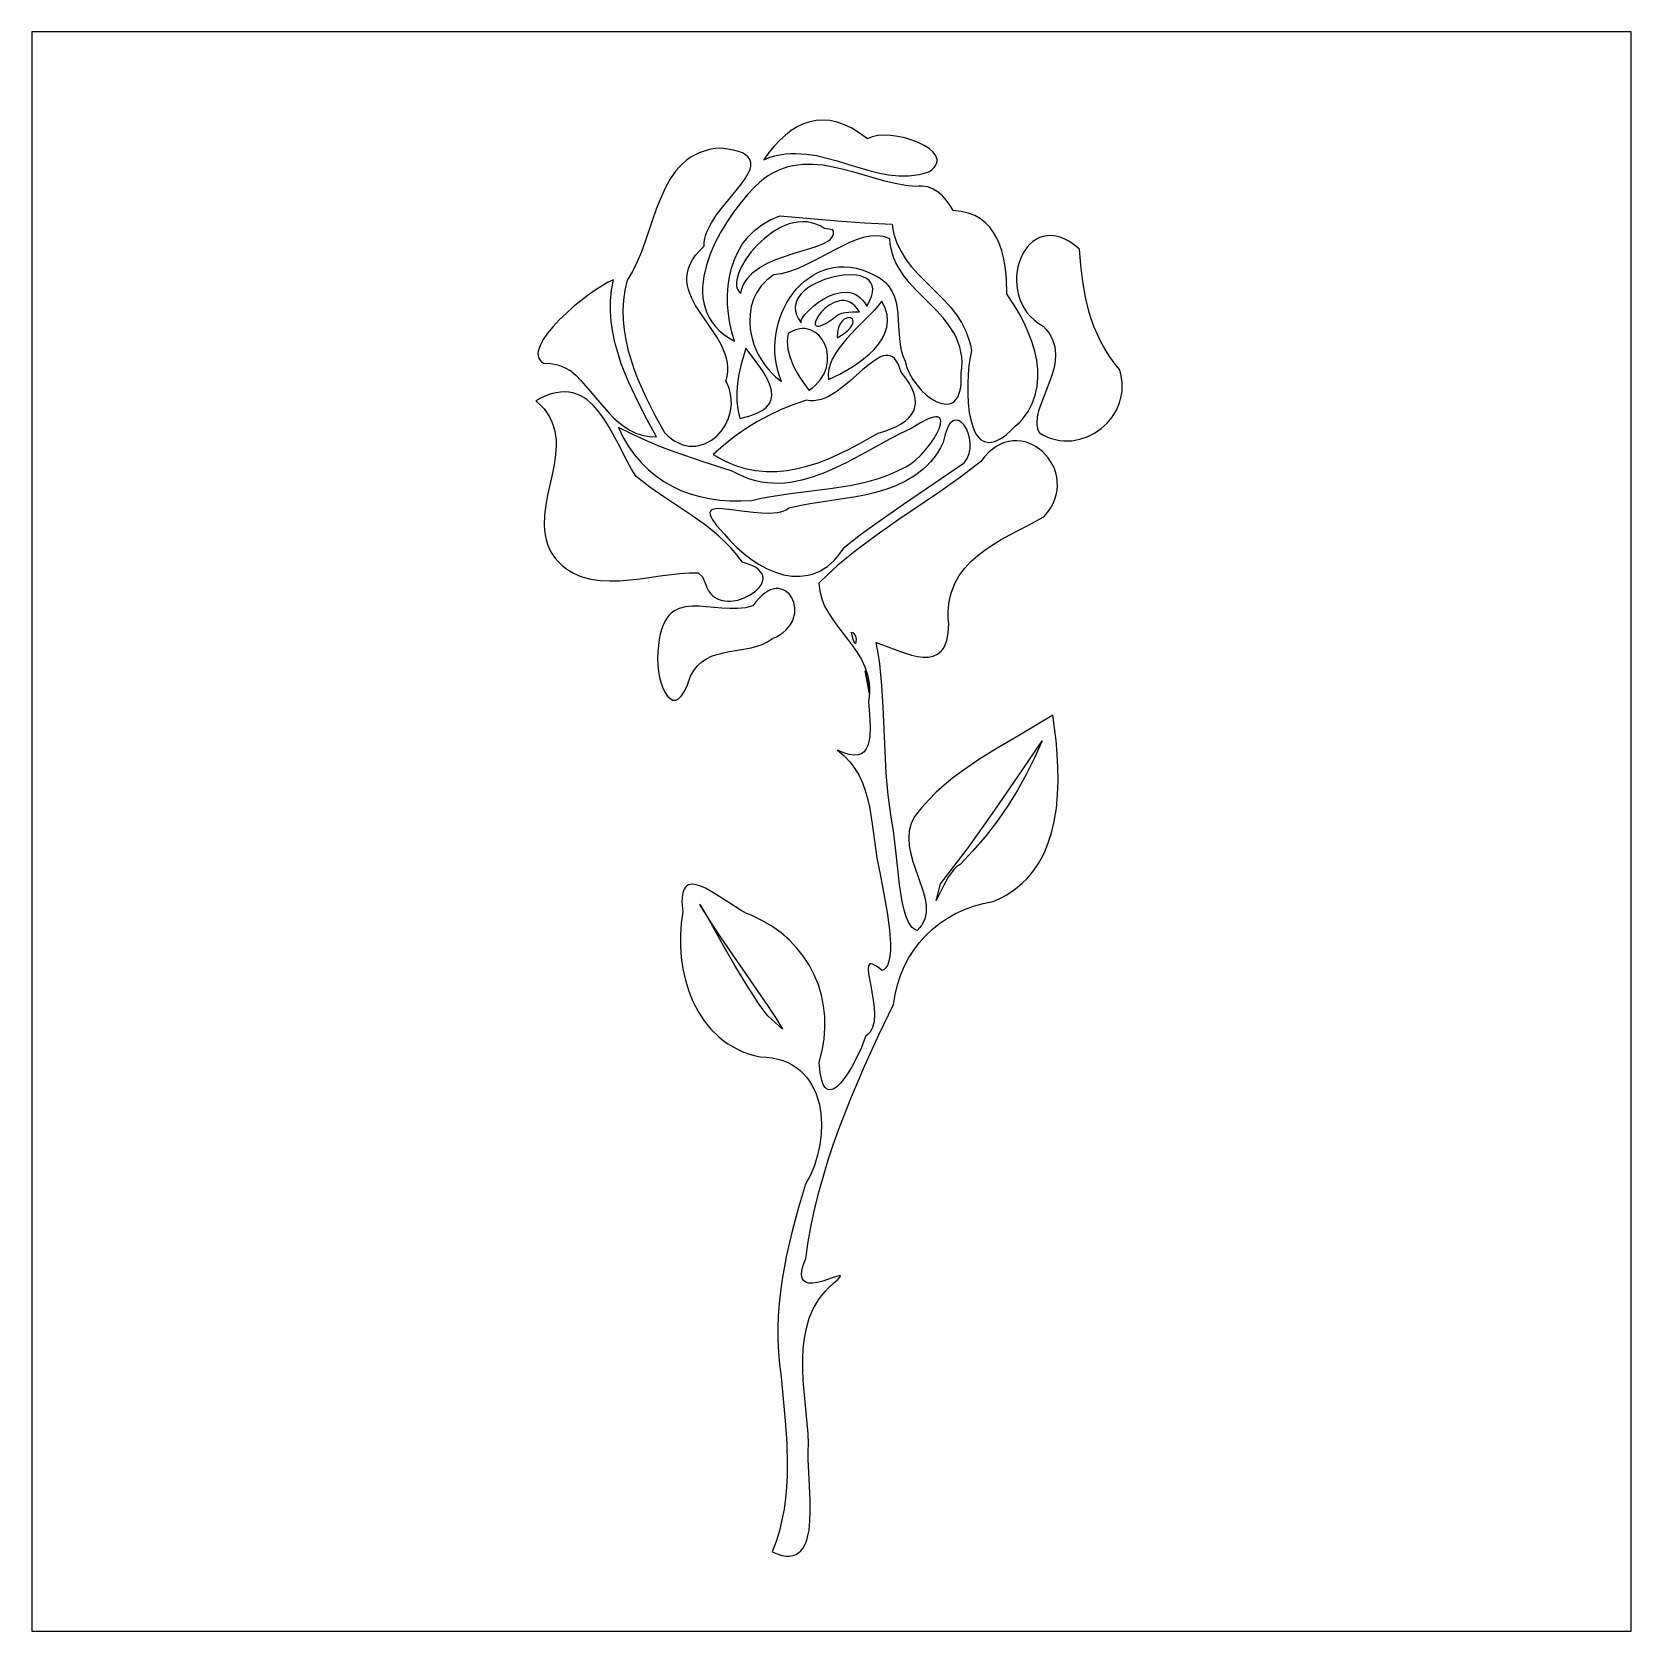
# Model space of a CAD drawing. Extents: x 0 to 706, y 0 to 706.
import ezdxf

# ---------------------------------------------------------------- set-up
doc = ezdxf.new("R2010")
doc.units = 0

msp = doc.modelspace()

# ---------------------------------------------------------------- linework, layer by layer
at = {"layer": 'BACKGROUND'}
for p, q in [((705.554, 705.553127), (0, 705.553127)), ((0, 705.553127), (0, -0.000873)), ((705.554, -0.000873), (705.554, 705.553127)), ((0, -0.000873), (705.554, -0.000873))]:
    msp.add_line(p, q, dxfattribs=at)
at = {"layer": 'OBJECTS'}
for p, q in [((337.640836, 663.709193), (334.997995, 662.058102)), ((340.362605, 665.014152), (337.640836, 663.709193)), ((343.165153, 665.956186), (340.362605, 665.014152)), ((346.050332, 666.518501), (343.165153, 665.956186)), ((349.019991, 666.684304), (346.050332, 666.518501)), ((352.075983, 666.436801), (349.019991, 666.684304)), ((355.220157, 665.759199), (352.075983, 666.436801)), ((358.454365, 664.634705), (355.220157, 665.759199)), ((361.780457, 663.046525), (358.454365, 664.634705)), ((329.941696, 657.7847), (327.524536, 655.195975)), ((332.432233, 660.077673), (329.941696, 657.7847)), ((334.997995, 662.058102), (332.432233, 660.077673)), ((365.200285, 660.977865), (361.780457, 663.046525)), ((368.715699, 658.411932), (365.200285, 660.977865)), ((370.758608, 659.299703), (368.715699, 658.411932)), ((373.208452, 659.820748), (370.758608, 659.299703)), ((375.968486, 660.002658), (373.208452, 659.820748)), ((378.941963, 659.873024), (375.968486, 660.002658)), ((382.032136, 659.459436), (378.941963, 659.873024)), ((385.14226, 658.789486), (382.032136, 659.459436)), ((388.175588, 657.890765), (385.14226, 658.789486)), ((391.035375, 656.790863), (388.175588, 657.890765)), ((393.624873, 655.517371), (391.035375, 656.790863)), ((290.38342, 650.104995), (288.611208, 648.811862)), ((292.288965, 651.244735), (290.38342, 650.104995)), ((294.336381, 652.221007), (292.288965, 651.244735)), ((296.534208, 653.023733), (294.336381, 652.221007)), ((298.890984, 653.642836), (296.534208, 653.023733)), ((301.415247, 654.068239), (298.890984, 653.642836)), ((304.115537, 654.289866), (301.415247, 654.068239)), ((307.071494, 653.908401), (304.115537, 654.289866)), ((309.602225, 653.422886), (307.071494, 653.908401)), ((311.729662, 652.837482), (309.602225, 653.422886)), ((313.475738, 652.156348), (311.729662, 652.837482)), ((314.862385, 651.383643), (313.475738, 652.156348)), ((315.911536, 650.523527), (314.862385, 651.383643)), ((316.645124, 649.580159), (315.911536, 650.523527)), ((317.085082, 648.557699), (316.645124, 649.580159)), ((325.178901, 652.328292), (322.90294, 649.198445)), ((322.90294, 649.198445), (325.27735, 650.118108)), ((322.90294, 649.198445), (322.90294, 649.198445)), ((327.524536, 655.195975), (325.178901, 652.328292)), ((325.27735, 650.118108), (327.64037, 650.83857)), ((327.64037, 650.83857), (329.992568, 651.372782)), ((329.992568, 651.372782), (332.334515, 651.733695)), ((332.334515, 651.733695), (334.666778, 651.934259)), ((334.666778, 651.934259), (336.989926, 651.987427)), ((336.989926, 651.987427), (341.611157, 651.703372)), ((341.611157, 651.703372), (346.202758, 650.985137)), ((346.202758, 650.985137), (350.769282, 649.936328)), ((350.769282, 649.936328), (355.315279, 648.660551)), ((395.847338, 654.097881), (393.624873, 655.517371)), ((397.606022, 652.559984), (395.847338, 654.097881)), ((398.804179, 650.93127), (397.606022, 652.559984)), ((399.162828, 650.091478), (398.804179, 650.93127)), ((399.345064, 649.23933), (399.162828, 650.091478)), ((399.338796, 648.378272), (399.345064, 649.23933)), ((284.009184, 644.11288), (281.45129, 640.398007)), ((285.432629, 645.805728), (284.009184, 644.11288)), ((286.963791, 647.375414), (285.432629, 645.805728)), ((288.611208, 648.811862), (286.963791, 647.375414)), ((314.786807, 640.994925), (316.347256, 643.760123)), ((316.347256, 643.760123), (316.862495, 645.057358)), ((316.862495, 645.057358), (317.171834, 646.292139)), ((317.253341, 647.460306), (317.085082, 648.557699)), ((317.171834, 646.292139), (317.253341, 647.460306)), ((324.991199, 642.169722), (322.892325, 640.71122)), ((327.107833, 643.417659), (324.991199, 642.169722)), ((329.24131, 644.465984), (327.107833, 643.417659)), ((331.390713, 645.325651), (329.24131, 644.465984)), ((333.555126, 646.007612), (331.390713, 645.325651)), ((335.733631, 646.52282), (333.555126, 646.007612)), ((340.129251, 647.096786), (335.733631, 646.52282)), ((344.570238, 647.13517), (340.129251, 647.096786)), ((349.049256, 646.725595), (344.570238, 647.13517)), ((353.558969, 645.955682), (349.049256, 646.725595)), ((358.092042, 644.913052), (353.558969, 645.955682)), ((355.315279, 648.660551), (359.845302, 647.261413)), ((362.641139, 643.685327), (358.092042, 644.913052)), ((359.845302, 647.261413), (368.875633, 644.507479)), ((371.758063, 641.025076), (362.641139, 643.685327)), ((368.875633, 644.507479), (373.385043, 643.359895)), ((373.385043, 643.359895), (377.896687, 642.503376)), ((377.896687, 642.503376), (382.415114, 642.041527)), ((382.415114, 642.041527), (386.944878, 642.077955)), ((386.944878, 642.077955), (389.215433, 642.315399)), ((389.215433, 642.315399), (391.49053, 642.716266)), ((391.49053, 642.716266), (393.770736, 643.293504)), ((393.770736, 643.293504), (396.056621, 644.060066)), ((396.056621, 644.060066), (397.186812, 644.913934)), ((397.186812, 644.913934), (398.068031, 645.776137)), ((398.068031, 645.776137), (398.712373, 646.643227)), ((398.712373, 646.643227), (399.13193, 647.511755)), ((399.13193, 647.511755), (399.338796, 648.378272)), ((279.2218, 636.31141), (277.252405, 631.933703)), ((281.45129, 640.398007), (279.2218, 636.31141)), ((307.444851, 631.633004), (312.66595, 638.029823)), ((312.66595, 638.029823), (314.786807, 640.994925)), ((318.751527, 637.118715), (315.69553, 633.804281)), ((320.812129, 639.031203), (318.751527, 637.118715)), ((322.892325, 640.71122), (320.812129, 639.031203)), ((376.311219, 639.767794), (371.758063, 641.025076)), ((380.851057, 638.675902), (376.311219, 639.767794)), ((385.370242, 637.837023), (380.851057, 638.675902)), ((389.861437, 637.338777), (385.370242, 637.837023)), ((391.300429, 637.531406), (389.861437, 637.338777)), ((389.861437, 637.338777), (389.861437, 637.338777)), ((392.682895, 637.561103), (391.300429, 637.531406)), ((394.009458, 637.438341), (392.682895, 637.561103)), ((395.280743, 637.17359), (394.009458, 637.438341)), ((397.659969, 636.26001), (395.280743, 637.17359)), ((399.825563, 634.904135), (397.659969, 636.26001)), ((277.252405, 631.933703), (275.474795, 627.345502)), ((302.087648, 624.83587), (304.695532, 628.267838)), ((304.695532, 628.267838), (307.444851, 631.633004)), ((312.593243, 630.086894), (309.526204, 626.026086)), ((315.69553, 633.804281), (312.593243, 630.086894)), ((401.782514, 633.189738), (399.825563, 634.904135)), ((403.535811, 631.200592), (401.782514, 633.189738)), ((405.090443, 629.02047), (403.535811, 631.200592)), ((406.451399, 626.733144), (405.090443, 629.02047)), ((273.820661, 622.627421), (270.609584, 613.124079)), ((275.474795, 627.345502), (273.820661, 622.627421)), ((297.99803, 617.904624), (299.79666, 621.370373)), ((299.79666, 621.370373), (302.087648, 624.83587)), ((306.575951, 621.68139), (303.824019, 617.112337)), ((309.526204, 626.026086), (306.575951, 621.68139)), ((322.084878, 620.501873), (325.779511, 622.67363)), ((325.779511, 622.67363), (329.926746, 624.466811)), ((329.926746, 624.466811), (355.371055, 622.183174)), ((336.087366, 621.371087), (334.145753, 620.855528)), ((338.046602, 621.696941), (336.087366, 621.371087)), ((340.015792, 621.818167), (338.046602, 621.696941)), ((341.987263, 621.719843), (340.015792, 621.818167)), ((343.953347, 621.387047), (341.987263, 621.719843)), ((345.906371, 620.804858), (343.953347, 621.387047)), ((355.371055, 622.183174), (367.2926, 621.364429)), ((367.2926, 621.364429), (379.53201, 620.800662)), ((409.967532, 626.404309), (406.451399, 626.733144)), ((413.135582, 625.677854), (409.967532, 626.404309)), ((415.971875, 624.582852), (413.135582, 625.677854)), ((418.492734, 623.148377), (415.971875, 624.582852)), ((420.714486, 621.403503), (418.492734, 623.148377)), ((422.653455, 619.377305), (420.714486, 621.403503)), ((296.607074, 612.778317), (296.867217, 614.471898)), ((296.867217, 614.471898), (297.33818, 616.182053)), ((297.33818, 616.182053), (297.99803, 617.904624)), ((303.824019, 617.112337), (301.351947, 612.37846)), ((313.575125, 612.049514), (315.99683, 615.156378)), ((315.99683, 615.156378), (318.828699, 617.984976)), ((318.828699, 617.984976), (322.084878, 620.501873)), ((323.29574, 614.614011), (320.1678, 611.692339)), ((326.708956, 617.194686), (323.29574, 614.614011)), ((330.346083, 619.314984), (326.708956, 617.194686)), ((332.229435, 620.165186), (330.346083, 619.314984)), ((334.145753, 620.855528), (332.229435, 620.165186)), ((347.838664, 619.958351), (345.906371, 620.804858)), ((349.742558, 618.832606), (347.838664, 619.958351)), ((353.331097, 618.210042), (349.742558, 618.832606)), ((351.479739, 613.421797), (352.318961, 614.08798)), ((352.318961, 614.08798), (352.966439, 614.798272)), ((352.966439, 614.798272), (353.406782, 615.559148)), ((353.604502, 617.258557), (353.331097, 618.210042)), ((353.406782, 615.559148), (353.6246, 616.377084)), ((353.6246, 616.377084), (353.604502, 617.258557)), ((363.611386, 613.882214), (360.424693, 612.579343)), ((366.740429, 614.874893), (363.611386, 613.882214)), ((369.803341, 615.484803), (366.740429, 614.874893)), ((372.791644, 615.639367), (369.803341, 615.484803)), ((375.696859, 615.266006), (372.791644, 615.639367)), ((377.11566, 614.858674), (375.696859, 615.266006)), ((378.510508, 614.292145), (377.11566, 614.858674)), ((378.706738, 611.996985), (378.510508, 614.292145)), ((379.53201, 620.800662), (379.860669, 618.546698)), ((379.860669, 618.546698), (380.332419, 616.393271)), ((380.332419, 616.393271), (381.667695, 612.36099)), ((424.325966, 617.098856), (422.653455, 619.377305)), ((425.748344, 614.59723), (424.325966, 617.098856)), ((426.936913, 611.901502), (425.748344, 614.59723)), ((443.070586, 614.028786), (441.639363, 613.052556)), ((444.607673, 614.800624), (443.070586, 614.028786)), ((446.244926, 615.35091), (444.607673, 614.800624)), ((447.976652, 615.66248), (446.244926, 615.35091)), ((449.797154, 615.718173), (447.976652, 615.66248)), ((451.700737, 615.500827), (449.797154, 615.718173)), ((453.681705, 614.993278), (451.700737, 615.500827)), ((455.734364, 614.178366), (453.681705, 614.993278)), ((457.853018, 613.038927), (455.734364, 614.178366)), ((268.916022, 608.500048), (267.072699, 604.068596)), ((270.609584, 613.124079), (268.916022, 608.500048)), ((291.450947, 605.058127), (292.816232, 607.038702)), ((292.816232, 607.038702), (294.518958, 609.053662)), ((294.518958, 609.053662), (296.579684, 611.10547)), ((296.579684, 611.10547), (296.607074, 612.778317)), ((299.24127, 607.539291), (297.573527, 602.654362)), ((301.351947, 612.37846), (299.24127, 607.539291)), ((309.905626, 605.134737), (311.549439, 608.697821)), ((311.549439, 608.697821), (313.575125, 612.049514)), ((317.386503, 608.549046), (315.013215, 605.303512)), ((320.1678, 611.692339), (317.386503, 608.549046)), ((332.055312, 606.510887), (335.927588, 607.761271)), ((335.927588, 607.761271), (343.279673, 609.98834)), ((343.279673, 609.98834), (346.513229, 611.068638)), ((346.513229, 611.068638), (349.287627, 612.195855)), ((353.912267, 609.333333), (347.27098, 605.717484)), ((349.287627, 612.195855), (351.479739, 613.421797)), ((360.424693, 612.579343), (353.912267, 609.333333)), ((379.085777, 609.801892), (378.706738, 611.996985)), ((379.634437, 607.699711), (379.085777, 609.801892)), ((380.339533, 605.683288), (379.634437, 607.699711)), ((381.667695, 612.36099), (383.462839, 608.649748)), ((383.462839, 608.649748), (385.642849, 605.205474)), ((427.908, 609.040745), (426.936913, 611.901502)), ((428.677928, 606.044033), (427.908, 609.040745)), ((437.087004, 607.446971), (436.270525, 605.70622)), ((438.037822, 609.069143), (437.087004, 607.446971)), ((439.117285, 610.555572), (438.037822, 609.069143)), ((440.319697, 611.889097), (439.117285, 610.555572)), ((441.639363, 613.052556), (440.319697, 611.889097)), ((460.03197, 611.5578), (457.853018, 613.038927)), ((462.265527, 609.717822), (460.03197, 611.5578)), ((462.80621, 602.53487), (462.265527, 609.717822)), ((265.011306, 599.910338), (262.663532, 596.10589)), ((267.072699, 604.068596), (265.011306, 599.910338)), ((289.17413, 599.298078), (289.650457, 601.190278)), ((289.650457, 601.190278), (290.402542, 603.109473)), ((290.402542, 603.109473), (291.450947, 605.058127)), ((297.573527, 602.654362), (296.430253, 597.783205)), ((307.707038, 597.50814), (308.629541, 601.393698)), ((308.629541, 601.393698), (309.905626, 605.134737)), ((313.109302, 602.075113), (311.736129, 598.983228)), ((315.013215, 605.303512), (313.109302, 602.075113)), ((318.130941, 599.3882), (321.131071, 601.590658)), ((321.131071, 601.590658), (324.533927, 603.477387)), ((324.533927, 603.477387), (328.216383, 605.100195)), ((328.216383, 605.100195), (332.055312, 606.510887)), ((337.215816, 600.870362), (333.873147, 599.698737)), ((340.568664, 602.312412), (337.215816, 600.870362)), ((347.27098, 605.717484), (340.568664, 602.312412)), ((346.766091, 599.412051), (348.937016, 600.341258)), ((348.937016, 600.341258), (351.19462, 601.070027)), ((351.19462, 601.070027), (353.534043, 601.586986)), ((353.534043, 601.586986), (355.950425, 601.880766)), ((355.950425, 601.880766), (358.438904, 601.939993)), ((358.438904, 601.939993), (360.994622, 601.753296)), ((360.994622, 601.753296), (363.612718, 601.309304)), ((363.612718, 601.309304), (366.28833, 600.596645)), ((366.28833, 600.596645), (369.0166, 599.603947)), ((381.187877, 603.745467), (380.339533, 605.683288)), ((382.166281, 601.879094), (381.187877, 603.745467)), ((384.460522, 598.332073), (382.166281, 601.879094)), ((385.642849, 605.205474), (388.132725, 601.974096)), ((388.132725, 601.974096), (390.857467, 598.901545)), ((429.263024, 602.940441), (428.677928, 606.044033)), ((429.679611, 599.759042), (429.263024, 602.940441)), ((429.944014, 596.52891), (429.679611, 599.759042)), ((434.684083, 599.944106), (434.461918, 597.900656)), ((435.063369, 601.937625), (434.684083, 599.944106)), ((435.594082, 603.86405), (435.063369, 601.937625)), ((436.270525, 605.70622), (435.594082, 603.86405)), ((463.62982, 595.488525), (462.80621, 602.53487)), ((251.557985, 593.586679), (248.564465, 591.672435)), ((254.277604, 595.120124), (251.557985, 593.586679)), ((256.633196, 596.212805), (254.277604, 595.120124)), ((255.74887, 591.584789), (256.633196, 596.212805)), ((262.663532, 596.10589), (261.642678, 591.673902)), ((288.953002, 597.43041), (289.17413, 599.298078)), ((288.966511, 595.58481), (288.953002, 597.43041)), ((289.194098, 593.758815), (288.966511, 595.58481)), ((289.615202, 591.949961), (289.194098, 593.758815)), ((295.892987, 592.985353), (295.877086, 590.632519)), ((296.080773, 595.371395), (295.892987, 592.985353)), ((296.430253, 597.783205), (296.080773, 595.371395)), ((306.866198, 589.437218), (307.123972, 593.511501)), ((307.123972, 593.511501), (307.707038, 597.50814)), ((310.955063, 596.147235), (310.805748, 594.862503)), ((310.805748, 594.862503), (310.827471, 593.686512)), ((310.827471, 593.686512), (311.027904, 592.634182)), ((311.736129, 598.983228), (310.955063, 596.147235)), ((313.200558, 592.16076), (313.831363, 593.828871)), ((313.831363, 593.828871), (314.655195, 595.379194)), ((314.655195, 595.379194), (315.656663, 596.818206)), ((315.656663, 596.818206), (316.820375, 598.152383)), ((316.820375, 598.152383), (318.130941, 599.3882)), ((321.801464, 593.498165), (319.848217, 590.64309)), ((324.262249, 596.116932), (321.801464, 593.498165)), ((327.252262, 598.457077), (324.262249, 596.116932)), ((330.549136, 598.870117), (327.252262, 598.457077)), ((333.873147, 599.698737), (330.549136, 598.870117)), ((337.381766, 592.157467), (339.04639, 593.918285)), ((339.04639, 593.918285), (340.821995, 595.535525)), ((340.821995, 595.535525), (342.70372, 596.997813)), ((343.920851, 593.632554), (342.245701, 592.52274)), ((342.70372, 596.997813), (344.686706, 598.293779)), ((345.736929, 594.641584), (343.920851, 593.632554)), ((344.686706, 598.293779), (346.766091, 599.412051)), ((349.679302, 596.333574), (345.736929, 594.641584)), ((353.847688, 597.551267), (349.679302, 596.333574)), ((358.016956, 598.24722), (353.847688, 597.551267)), ((361.961972, 598.373991), (358.016956, 598.24722)), ((363.780033, 598.209108), (361.961972, 598.373991)), ((365.457606, 597.884138), (363.780033, 598.209108)), ((366.966551, 597.393151), (365.457606, 597.884138)), ((368.278725, 596.730217), (366.966551, 597.393151)), ((369.365987, 595.889406), (368.278725, 596.730217)), ((369.0166, 599.603947), (371.792667, 598.319838)), ((370.200197, 594.864787), (369.365987, 595.889406)), ((370.753211, 593.65043), (370.200197, 594.864787)), ((370.99689, 592.240404), (370.753211, 593.65043)), ((371.792667, 598.319838), (374.43081, 596.795287)), ((374.43081, 596.795287), (376.57087, 595.043787)), ((376.57087, 595.043787), (378.26819, 593.089563)), ((378.26819, 593.089563), (379.578114, 590.956842)), ((387.116758, 594.984988), (384.460522, 598.332073)), ((390.029494, 591.780602), (387.116758, 594.984988)), ((390.857467, 598.901545), (396.711543, 593.016637)), ((396.711543, 593.016637), (402.605074, 587.11818)), ((430.081571, 590.038745), (429.944014, 596.52891)), ((434.461918, 597.900656), (434.40257, 595.824437)), ((434.40257, 595.824437), (434.511735, 593.732611)), ((434.511735, 593.732611), (434.795108, 591.64234)), ((464.831242, 588.588288), (463.62982, 595.488525)), ((242.116233, 586.941406), (238.841775, 584.244552)), ((245.387172, 589.437355), (242.116233, 586.941406)), ((248.564465, 591.672435), (245.387172, 589.437355)), ((255.26089, 582.331297), (255.303075, 586.954671)), ((255.303075, 586.954671), (255.74887, 591.584789)), ((261.021435, 587.249208), (260.772636, 582.836673)), ((261.642678, 591.673902), (261.021435, 587.249208)), ((290.209262, 590.155786), (289.615202, 591.949961)), ((290.955718, 588.373827), (290.209262, 590.155786)), ((292.823575, 584.836699), (290.955718, 588.373827)), ((295.877086, 590.632519), (296.043264, 588.320336)), ((296.043264, 588.320336), (296.401712, 586.056246)), ((296.401712, 586.056246), (296.962622, 583.847689)), ((306.919569, 585.318728), (306.866198, 589.437218)), ((311.027904, 592.634182), (311.414717, 591.720436)), ((311.414717, 591.720436), (311.995582, 590.960197)), ((311.995582, 590.960197), (312.778169, 590.368386)), ((312.778169, 590.368386), (313.200558, 592.16076)), ((318.380817, 587.594017), (317.377574, 584.393261)), ((319.848217, 590.64309), (318.380817, 587.594017)), ((331.930283, 583.905833), (333.102381, 586.127252)), ((333.102381, 586.127252), (334.404901, 588.250579)), ((334.404901, 588.250579), (335.832983, 590.264441)), ((335.832983, 590.264441), (337.381766, 592.157467)), ((336.968821, 585.669481), (336.73021, 584.079504)), ((337.51721, 587.194257), (336.968821, 585.669481)), ((338.347233, 588.647901), (337.51721, 587.194257)), ((339.430751, 590.024483), (338.347233, 588.647901)), ((340.739621, 591.318073), (339.430751, 590.024483)), ((342.245701, 592.52274), (340.739621, 591.318073)), ((344.932696, 584.65953), (347.076253, 586.291301)), ((347.076253, 586.291301), (349.416803, 587.795442)), ((349.416803, 587.795442), (351.896699, 589.082713)), ((353.964629, 586.232981), (351.820936, 585.066133)), ((351.896699, 589.082713), (354.458296, 590.063874)), ((356.234606, 586.927687), (353.964629, 586.232981)), ((354.458296, 590.063874), (357.043947, 590.649682)), ((357.394159, 587.053157), (356.234606, 586.927687)), ((357.043947, 590.649682), (359.596006, 590.750897)), ((358.557934, 587.006797), (357.394159, 587.053157)), ((359.716814, 586.770673), (358.557934, 587.006797)), ((359.596006, 590.750897), (360.841425, 590.591895)), ((360.861683, 586.326855), (359.716814, 586.770673)), ((360.841425, 590.591895), (362.056828, 590.278279)), ((361.983424, 585.65741), (360.861683, 586.326855)), ((363.072922, 584.744407), (361.983424, 585.65741)), ((362.056828, 590.278279), (363.235011, 589.798894)), ((363.235011, 589.798894), (364.368767, 589.142586)), ((364.368767, 589.142586), (365.450891, 588.298199)), ((365.450891, 588.298199), (366.474177, 587.254577)), ((366.474177, 587.254577), (367.431419, 586.000567)), ((367.431419, 586.000567), (368.315411, 584.525012)), ((368.315411, 584.525012), (369.590493, 586.777014)), ((369.590493, 586.777014), (370.443672, 588.809627)), ((370.443672, 588.809627), (370.90309, 590.62878)), ((370.90309, 590.62878), (370.99689, 592.240404)), ((375.023331, 586.752166), (371.614553, 582.727852)), ((376.478601, 583.730488), (375.023331, 586.752166)), ((379.578114, 590.956842), (380.555983, 588.669851)), ((380.555983, 588.669851), (381.257142, 586.252816)), ((381.257142, 586.252816), (381.736932, 583.729964)), ((396.202469, 585.570976), (390.029494, 591.780602)), ((402.605074, 587.11818), (405.379134, 584.028694)), ((432.272601, 586.792661), (430.081571, 590.038745)), ((434.390603, 583.378386), (432.272601, 586.792661)), ((434.795108, 591.64234), (435.258383, 589.570787)), ((435.258383, 589.570787), (435.907258, 587.535113)), ((435.907258, 587.535113), (436.747427, 585.55248)), ((466.505357, 581.843654), (464.831242, 588.588288)), ((235.653923, 581.406759), (232.642806, 578.48799)), ((238.841775, 584.244552), (235.653923, 581.406759)), ((255.587394, 577.723514), (255.26089, 582.331297)), ((260.772636, 582.836673), (260.869111, 578.441162)), ((295.05429, 581.318871), (292.823575, 584.836699)), ((299.946356, 574.262291), (295.05429, 581.318871)), ((296.962622, 583.847689), (297.736187, 581.702107)), ((297.736187, 581.702107), (298.732599, 579.626942)), ((298.732599, 579.626942), (299.962049, 577.629635)), ((307.269941, 581.189466), (306.919569, 585.318728)), ((307.903168, 577.082871), (307.269941, 581.189466)), ((316.816798, 581.083131), (316.676799, 577.705942)), ((317.377574, 584.393261), (316.816798, 581.083131)), ((329.245125, 576.766736), (329.996795, 579.214203)), ((329.996795, 579.214203), (330.893468, 581.597693)), ((330.893468, 581.597693), (331.930283, 583.905833)), ((336.73021, 584.079504), (336.829516, 582.430255)), ((336.829516, 582.430255), (337.294883, 580.727666)), ((337.294883, 580.727666), (338.154451, 578.977666)), ((338.154451, 578.977666), (339.436362, 577.186186)), ((339.187401, 577.709672), (339.481307, 578.640975)), ((339.481307, 578.640975), (340.260436, 579.890853)), ((340.260436, 579.890853), (341.467141, 581.370065)), ((341.467141, 581.370065), (343.043776, 582.989371)), ((343.043776, 582.989371), (344.932696, 584.65953)), ((346.87686, 580.167276), (345.967606, 578.546401)), ((348.20412, 581.889826), (346.87686, 580.167276)), ((349.876455, 583.570596), (348.20412, 581.889826)), ((351.820936, 585.066133), (349.876455, 583.570596)), ((350.24402, 576.988053), (353.374356, 578.989769)), ((353.374356, 578.989769), (354.565521, 580.078235)), ((354.565521, 580.078235), (355.895878, 580.887954)), ((355.895878, 580.887954), (357.335384, 581.458631)), ((357.335384, 581.458631), (358.853999, 581.829968)), ((358.420217, 578.824802), (357.460641, 577.963041)), ((359.409555, 579.337763), (358.420217, 578.824802)), ((358.853999, 581.829968), (362.008389, 582.133441)), ((360.357739, 579.52586), (359.409555, 579.337763)), ((361.193852, 579.413028), (360.357739, 579.52586)), ((361.846978, 579.023205), (361.193852, 579.413028)), ((362.246202, 578.380325), (361.846978, 579.023205)), ((362.008389, 582.133441), (365.118719, 582.116)), ((364.121059, 583.569914), (363.072922, 584.744407)), ((367.688586, 578.650072), (363.569166, 574.502867)), ((365.118719, 582.116), (364.121059, 583.569914)), ((365.118719, 582.116), (365.118719, 582.116)), ((371.614553, 582.727852), (367.688586, 578.650072)), ((368.315411, 584.525012), (368.315411, 584.525012)), ((377.281428, 580.803228), (376.478601, 583.730488)), ((377.487861, 577.974729), (377.281428, 580.803228)), ((381.736932, 583.729964), (382.050698, 581.125522)), ((382.050698, 581.125522), (382.401528, 575.768773)), ((399.251715, 582.451261), (396.202469, 585.570976)), ((402.135468, 579.245296), (399.251715, 582.451261)), ((404.748233, 575.895842), (402.135468, 579.245296)), ((405.379134, 584.028694), (407.938055, 580.773608)), ((407.938055, 580.773608), (410.206837, 577.298851)), ((436.3954, 579.820301), (434.390603, 583.378386)), ((438.24682, 576.14279), (436.3954, 579.820301)), ((436.747427, 585.55248), (437.784585, 583.640052)), ((437.784585, 583.640052), (439.024429, 581.81499)), ((439.024429, 581.81499), (440.472653, 580.094456)), ((440.472653, 580.094456), (442.134953, 578.495613)), ((467.549326, 578.532657), (466.505357, 581.843654)), ((227.511281, 572.647389), (225.571127, 569.845486)), ((229.898549, 575.548212), (227.511281, 572.647389)), ((232.642806, 578.48799), (229.898549, 575.548212)), ((256.247664, 573.140168), (255.587394, 577.723514)), ((257.206779, 568.590106), (256.247664, 573.140168)), ((260.869111, 578.441162), (261.283694, 574.067542)), ((261.283694, 574.067542), (261.989215, 569.720676)), ((302.278738, 570.684125), (299.946356, 574.262291)), ((299.962049, 577.629635), (301.43473, 575.717627)), ((301.43473, 575.717627), (303.160833, 573.898361)), ((303.160833, 573.898361), (305.150552, 572.179278)), ((305.150552, 572.179278), (307.414078, 570.567819)), ((308.805104, 573.032378), (307.903168, 577.082871)), ((309.961604, 569.071426), (308.805104, 573.032378)), ((316.676799, 577.705942), (316.935886, 574.304005)), ((316.935886, 574.304005), (317.572369, 570.919631)), ((327.908735, 569.154183), (328.196235, 571.725354)), ((328.196235, 571.725354), (328.643318, 574.266662)), ((328.643318, 574.266662), (329.245125, 576.766736)), ((333.585585, 572.443211), (333.350406, 570.702011)), ((334.90794, 573.249008), (333.585585, 572.443211)), ((336.212323, 573.869757), (334.90794, 573.249008)), ((337.493867, 574.313738), (336.212323, 573.869757)), ((338.747704, 574.589232), (337.493867, 574.313738)), ((339.968966, 574.704519), (338.747704, 574.589232)), ((339.24042, 577.391375), (339.187401, 577.709672)), ((339.436362, 577.186186), (339.24042, 577.391375)), ((341.152785, 574.667878), (339.968966, 574.704519)), ((343.388622, 574.171935), (341.152785, 574.667878)), ((345.416273, 573.167645), (343.388622, 574.171935)), ((347.196796, 571.721248), (345.416273, 573.167645)), ((345.54929, 577.170656), (345.547025, 576.619536)), ((345.547025, 576.619536), (345.694843, 576.183494)), ((345.967606, 578.546401), (345.54929, 577.170656)), ((345.694843, 576.183494), (346.001861, 575.880461)), ((346.001861, 575.880461), (346.477195, 575.72837)), ((346.477195, 575.72837), (347.129961, 575.745151)), ((347.129961, 575.745151), (347.969277, 575.948738)), ((348.691247, 569.898986), (347.196796, 571.721248)), ((347.969277, 575.948738), (350.24402, 576.988053)), ((355.469644, 573.045599), (355.338276, 570.549278)), ((355.338276, 570.549278), (357.95171, 572.20784)), ((355.914438, 575.097376), (355.469644, 573.045599)), ((356.601742, 576.728545), (355.914438, 575.097376)), ((357.460641, 577.963041), (356.601742, 576.728545)), ((357.95171, 572.20784), (359.885743, 573.756962)), ((363.569166, 574.502867), (359.580028, 570.27028)), ((359.885743, 573.756962), (361.211293, 575.172707)), ((361.211293, 575.172707), (361.999275, 576.43114)), ((361.999275, 576.43114), (362.320606, 577.508324)), ((362.320606, 577.508324), (362.246202, 578.380325)), ((375.089262, 570.12521), (376.335731, 572.631378)), ((376.335731, 572.631378), (377.153946, 575.249331)), ((377.153946, 575.249331), (377.487861, 577.974729)), ((382.401528, 575.768773), (382.752375, 570.376383)), ((406.984511, 572.345662), (404.748233, 575.895842)), ((407.9285, 570.477414), (406.984511, 572.345662)), ((410.206837, 577.298851), (412.11048, 573.550352)), ((412.11048, 573.550352), (413.573983, 569.47404)), ((439.904688, 572.370234), (438.24682, 576.14279)), ((441.328829, 568.527016), (439.904688, 572.370234)), ((442.134953, 578.495613), (444.017024, 577.035622)), ((444.017024, 577.035622), (446.124562, 575.731647)), ((446.124562, 575.731647), (447.494435, 574.272075)), ((447.494435, 574.272075), (448.642915, 572.783124)), ((448.642915, 572.783124), (449.582982, 571.267657)), ((468.74705, 575.264123), (467.549326, 578.532657)), ((470.11039, 572.039238), (468.74705, 575.264123)), ((471.651205, 568.859191), (470.11039, 572.039238)), ((223.392671, 564.778301), (223.268327, 563.667025)), ((224.168215, 567.202469), (223.392671, 564.778301)), ((225.571127, 569.845486), (224.168215, 567.202469)), ((258.429817, 564.082173), (257.206779, 568.590106)), ((261.989215, 569.720676), (262.958506, 565.40543)), ((262.958506, 565.40543), (264.1644, 561.126671)), ((304.316043, 567.046432), (302.278738, 570.684125)), ((305.893784, 563.329507), (304.316043, 567.046432)), ((307.414078, 570.567819), (309.961604, 569.071426)), ((314.906475, 566.000107), (312.810605, 558.417131)), ((318.773417, 561.09191), (314.906475, 566.000107)), ((317.572369, 570.919631), (318.564558, 567.595135)), ((318.564558, 567.595135), (319.890762, 564.372827)), ((327.78568, 566.564521), (327.908735, 569.154183)), ((327.83193, 563.967739), (327.78568, 566.564521)), ((333.350406, 570.702011), (333.272365, 568.979284)), ((333.272365, 568.979284), (333.546005, 565.594347)), ((333.546005, 565.594347), (334.323124, 562.298593)), ((349.860684, 567.7671), (348.691247, 569.898986)), ((350.666163, 565.39183), (349.860684, 567.7671)), ((351.068743, 562.839419), (350.666163, 565.39183)), ((356.044908, 565.936351), (354.548773, 563.726397)), ((355.338276, 570.549278), (355.338276, 570.549278)), ((359.580028, 570.27028), (356.044908, 565.936351)), ((369.340807, 563.320838), (371.535753, 565.465598)), ((371.535753, 565.465598), (373.470587, 567.735169)), ((373.470587, 567.735169), (375.089262, 570.12521)), ((382.752375, 570.376383), (383.066162, 567.727388)), ((383.066162, 567.727388), (383.545982, 565.142163)), ((383.545982, 565.142163), (384.247179, 562.644934)), ((408.738805, 568.53752), (407.9285, 570.477414)), ((409.40224, 566.518826), (408.738805, 568.53752)), ((409.905618, 564.414177), (409.40224, 566.518826)), ((413.573983, 569.47404), (414.117244, 567.296057)), ((414.522345, 565.015845), (413.912274, 561.984016)), ((414.117244, 567.296057), (414.522345, 565.015845)), ((442.479069, 564.637519), (441.328829, 568.527016)), ((443.315233, 560.726125), (442.479069, 564.637519)), ((449.582982, 571.267657), (450.327614, 569.728539)), ((450.327614, 569.728539), (450.889792, 568.168633)), ((450.889792, 568.168633), (451.282495, 566.590805)), ((451.282495, 566.590805), (451.611391, 563.392836)), ((473.381356, 565.725168), (471.651205, 568.859191)), ((475.312703, 562.638356), (473.381356, 565.725168)), ((223.268327, 563.667025), (223.334622, 562.632949)), ((223.334622, 562.632949), (223.602824, 561.683567)), ((223.602824, 561.683567), (224.084196, 560.826376)), ((224.084196, 560.826376), (224.790006, 560.068872)), ((224.790006, 560.068872), (225.731519, 559.418549)), ((225.731519, 559.418549), (228.904472, 559.28653)), ((228.904472, 559.28653), (232.003858, 558.626692)), ((232.003858, 558.626692), (234.980976, 557.519275)), ((234.980976, 557.519275), (237.787126, 556.04452)), ((259.881856, 559.625218), (258.429817, 564.082173)), ((261.527973, 555.228085), (259.881856, 559.625218)), ((264.1644, 561.126671), (265.579728, 556.889262)), ((306.458918, 561.435174), (305.893784, 563.329507)), ((306.847479, 559.513643), (306.458918, 561.435174)), ((307.038908, 557.562451), (306.847479, 559.513643)), ((307.012643, 555.579133), (307.038908, 557.562451)), ((312.810605, 558.417131), (311.949248, 554.553939)), ((322.227938, 556.286313), (318.773417, 561.09191)), ((319.890762, 564.372827), (321.529292, 561.295019)), ((321.529292, 561.295019), (323.458456, 558.404025)), ((323.458456, 558.404025), (325.656565, 555.742156)), ((328.052344, 561.375209), (327.83193, 563.967739)), ((328.451784, 558.798303), (328.052344, 561.375209)), ((329.035109, 556.248391), (328.451784, 558.798303)), ((334.323124, 562.298593), (335.520338, 559.102221)), ((335.520338, 559.102221), (337.054267, 556.015426)), ((349.469654, 554.781744), (350.509431, 557.468135)), ((350.509431, 557.468135), (351.02948, 560.176107)), ((351.02948, 560.176107), (351.068743, 562.839419)), ((352.301685, 559.210534), (351.631667, 556.900637)), ((353.287543, 561.485123), (352.301685, 559.210534)), ((354.548773, 563.726397), (353.287543, 561.485123)), ((356.426051, 554.621164), (361.75577, 557.678841)), ((361.75577, 557.678841), (364.394769, 559.423117)), ((364.394769, 559.423117), (366.941797, 561.30523)), ((369.414715, 558.861045), (366.675717, 556.559562)), ((366.941797, 561.30523), (369.340807, 563.320838)), ((372.008642, 560.777574), (369.414715, 558.861045)), ((374.438742, 562.152557), (372.008642, 560.777574)), ((375.586493, 562.588035), (374.438742, 562.152557)), ((376.686254, 562.829405), (375.586493, 562.588035)), ((377.735678, 562.857092), (376.686254, 562.829405)), ((378.732422, 562.651525), (377.735678, 562.857092)), ((379.67414, 562.193128), (378.732422, 562.651525)), ((380.558487, 561.462327), (379.67414, 562.193128)), ((381.383119, 560.43955), (380.558487, 561.462327)), ((382.145691, 559.105221), (381.383119, 560.43955)), ((382.843858, 557.439768), (382.145691, 559.105221)), ((383.475276, 555.423615), (382.843858, 557.439768)), ((384.247179, 562.644934), (385.225096, 560.259928)), ((385.225096, 560.259928), (386.010945, 557.555414)), ((385.225096, 560.259928), (385.225096, 560.259928)), ((386.010945, 557.555414), (387.201411, 554.849088)), ((410.23575, 562.216419), (409.905618, 564.414177)), ((410.054808, 554.99294), (410.323533, 557.512955)), ((410.379451, 559.918396), (410.23575, 562.216419)), ((410.323533, 557.512955), (410.379451, 559.918396)), ((413.414313, 558.427986), (413.056429, 554.486988)), ((413.912274, 561.984016), (413.414313, 558.427986)), ((443.797146, 556.817217), (443.315233, 560.726125)), ((451.418137, 560.157545), (450.806569, 556.907844)), ((451.611391, 563.392836), (451.418137, 560.157545)), ((477.457108, 559.599944), (475.312703, 562.638356)), ((479.82643, 556.611117), (477.457108, 559.599944)), ((237.787126, 556.04452), (240.051836, 553.994063)), ((237.787126, 556.04452), (237.787126, 556.04452)), ((240.051836, 553.994063), (242.219152, 551.785061)), ((242.219152, 551.785061), (246.356005, 547.05324)), ((263.333248, 550.899623), (261.527973, 555.228085)), ((267.281583, 542.484091), (263.333248, 550.899623)), ((265.579728, 556.889262), (267.177322, 552.69807)), ((267.177322, 552.69807), (270.810635, 544.473796)), ((306.224792, 551.506271), (306.748125, 553.561228)), ((307.021157, 549.854378), (306.224792, 551.506271)), ((306.748125, 553.561228), (307.012643, 555.579133)), ((311.305388, 550.661482), (310.948857, 546.753662)), ((311.949248, 554.553939), (311.305388, 550.661482)), ((323.677814, 553.952513), (322.227938, 556.286313)), ((324.877312, 551.680991), (323.677814, 553.952513)), ((325.777343, 549.483955), (324.877312, 551.680991)), ((325.656565, 555.742156), (328.101929, 553.351724)), ((328.101929, 553.351724), (330.772856, 551.275041)), ((329.807179, 553.736847), (329.035109, 556.248391)), ((330.772856, 551.275041), (329.807179, 553.736847)), ((337.054267, 556.015426), (338.841529, 553.048405)), ((338.841529, 553.048405), (340.798742, 550.211354)), ((345.675143, 549.73867), (347.871206, 552.183175)), ((347.871206, 552.183175), (349.469654, 554.781744)), ((351.631667, 556.900637), (351.317955, 554.553435)), ((351.317955, 554.553435), (351.401017, 552.166935)), ((351.401017, 552.166935), (356.426051, 554.621164)), ((351.401017, 552.166935), (351.401017, 552.166935)), ((360.837544, 551.428096), (357.775884, 548.911294)), ((366.675717, 556.559562), (360.837544, 551.428096)), ((385.505429, 552.839549), (383.475276, 555.423615)), ((387.134391, 550.391797), (385.505429, 552.839549)), ((388.371994, 548.076974), (387.134391, 550.391797)), ((387.201411, 554.849088), (388.731677, 552.209205)), ((388.731677, 552.209205), (390.536924, 549.704021)), ((409.788329, 548.702282), (410.005564, 550.557886)), ((410.005564, 550.557886), (410.054808, 554.99294)), ((413.056429, 554.486988), (412.866593, 550.300253)), ((443.537526, 549.104387), (443.884636, 552.935177)), ((443.884636, 552.935177), (443.797146, 556.817217)), ((448.743828, 550.456869), (446.253846, 544.223215)), ((449.880521, 553.666648), (448.743828, 550.456869)), ((450.806569, 556.907844), (449.880521, 553.666648)), ((480.39791, 554.686256), (479.82643, 556.611117)), ((479.82643, 556.611117), (479.82643, 556.611117)), ((480.794625, 552.776054), (480.39791, 554.686256)), ((481.02325, 550.885828), (480.794625, 552.776054)), ((481.090455, 549.020895), (481.02325, 550.885828)), ((224.684121, 544.10378), (222.302682, 542.829269)), ((226.96211, 545.114863), (224.684121, 544.10378)), ((229.14055, 545.873894), (226.96211, 545.114863)), ((231.223341, 546.392249), (229.14055, 545.873894)), ((233.214385, 546.681307), (231.223341, 546.392249)), ((235.117582, 546.752443), (233.214385, 546.681307)), ((236.936832, 546.617036), (235.117582, 546.752443)), ((238.676038, 546.286461), (236.936832, 546.617036)), ((240.339099, 545.772096), (238.676038, 546.286461)), ((241.929917, 545.085318), (240.339099, 545.772096)), ((243.452392, 544.237503), (241.929917, 545.085318)), ((244.910425, 543.24003), (243.452392, 544.237503)), ((246.356005, 547.05324), (250.38649, 542.172693)), ((270.810635, 544.473796), (274.846993, 536.492771)), ((307.648148, 548.183666), (307.021157, 549.854378)), ((308.11209, 546.502095), (307.648148, 548.183666)), ((308.419307, 544.817625), (308.11209, 546.502095)), ((308.588866, 541.47183), (308.419307, 544.817625)), ((310.948857, 546.753662), (310.94949, 542.844383)), ((325.400967, 541.684865), (326.189717, 543.461861)), ((326.328814, 547.373615), (325.777343, 549.483955)), ((326.189717, 543.461861), (326.482636, 545.362181)), ((326.482636, 545.362181), (326.328814, 547.373615)), ((340.798742, 550.211354), (342.842524, 547.51447)), ((342.842524, 547.51447), (344.340837, 548.594892)), ((342.842524, 547.51447), (342.842524, 547.51447)), ((344.340837, 548.594892), (345.675143, 549.73867)), ((348.245711, 543.435706), (346.631628, 543.031211)), ((349.856353, 544.017997), (348.245711, 543.435706)), ((351.46121, 544.758509), (349.856353, 544.017997)), ((354.644187, 546.635902), (351.46121, 544.758509)), ((357.775884, 548.911294), (354.644187, 546.635902)), ((389.228071, 545.891693), (388.371994, 548.076974)), ((389.712456, 543.832567), (389.228071, 545.891693)), ((389.83498, 541.89621), (389.712456, 543.832567)), ((390.536924, 549.704021), (392.552336, 547.401789)), ((392.552336, 547.401789), (394.713093, 545.370764)), ((394.713093, 545.370764), (396.95438, 543.679201)), ((396.95438, 543.679201), (399.211376, 542.395354)), ((407.100116, 542.702228), (407.824357, 543.493616)), ((407.824357, 543.493616), (408.4634, 544.480784)), ((408.4634, 544.480784), (409.009145, 545.672263)), ((409.009145, 545.672263), (409.453489, 547.076586)), ((409.453489, 547.076586), (409.788329, 548.702282)), ((412.866593, 550.300253), (412.872773, 546.007015)), ((412.872773, 546.007015), (413.102937, 541.746505)), ((441.37881, 541.694091), (442.715642, 545.349232)), ((442.715642, 545.349232), (443.537526, 549.104387)), ((446.253846, 544.223215), (445.108227, 541.245167)), ((479.878541, 541.920432), (480.7673, 545.388175)), ((480.7673, 545.388175), (481.002914, 547.186571)), ((481.002914, 547.186571), (481.090455, 549.020895)), ((222.302682, 542.829269), (224.251155, 541.053245)), ((224.251155, 541.053245), (225.922794, 539.229245)), ((225.922794, 539.229245), (227.334136, 537.359928)), ((227.334136, 537.359928), (228.501721, 535.447952)), ((247.648769, 540.841612), (244.910425, 543.24003)), ((250.176155, 537.981082), (247.648769, 540.841612)), ((252.523791, 534.749453), (250.176155, 537.981082)), ((250.38649, 542.172693), (254.499413, 537.467054)), ((254.499413, 537.467054), (256.64579, 535.280962)), ((271.447485, 534.449395), (267.281583, 542.484091)), ((274.846993, 536.492771), (279.069052, 528.793919)), ((307.325572, 535.0957), (308.207422, 538.209961)), ((308.207422, 538.209961), (308.588866, 541.47183)), ((310.94949, 542.844383), (311.377118, 538.947547)), ((311.377118, 538.947547), (312.301576, 535.077058)), ((316.305842, 536.054299), (319.568824, 537.215909)), ((319.568824, 537.215909), (322.139612, 538.549679)), ((325.112805, 536.354677), (319.821508, 533.487032)), ((322.139612, 538.549679), (324.067296, 540.043401)), ((324.067296, 540.043401), (325.400967, 541.684865)), ((330.552959, 538.917018), (325.112805, 536.354677)), ((336.120057, 541.162668), (330.552959, 538.917018)), ((341.792182, 543.080236), (336.120057, 541.162668)), ((343.402519, 542.833902), (341.792182, 543.080236)), ((345.016449, 542.824085), (343.402519, 542.833902)), ((346.631628, 543.031211), (345.016449, 542.824085)), ((386.903137, 535.310735), (388.129723, 536.789884)), ((388.129723, 536.789884), (389.033781, 538.378255)), ((389.033781, 538.378255), (389.605478, 540.079235)), ((389.605478, 540.079235), (389.83498, 541.89621)), ((399.211376, 542.395354), (401.419266, 541.587479)), ((401.419266, 541.587479), (403.513231, 541.32383)), ((403.513231, 541.32383), (404.497237, 541.41742)), ((404.497237, 541.41742), (405.428454, 541.672661)), ((405.428454, 541.672661), (406.298781, 542.098087)), ((406.298781, 542.098087), (407.100116, 542.702228)), ((413.102937, 541.746505), (413.585055, 537.657956)), ((413.585055, 537.657956), (414.347095, 533.8806)), ((436.999605, 534.781388), (439.486856, 538.163349)), ((439.486856, 538.163349), (441.37881, 541.694091)), ((444.167303, 538.390189), (443.534908, 535.681195)), ((445.108227, 541.245167), (444.167303, 538.390189)), ((476.61774, 535.650026), (478.477561, 538.660204)), ((478.477561, 538.660204), (479.878541, 541.920432)), ((228.501721, 535.447952), (229.442085, 533.495975)), ((229.442085, 533.495975), (230.171768, 531.506656)), ((230.171768, 531.506656), (230.707308, 529.482654)), ((230.707308, 529.482654), (231.065243, 527.426626)), ((254.722882, 531.237743), (252.523791, 534.749453)), ((258.800258, 523.73814), (254.722882, 531.237743)), ((256.64579, 535.280962), (258.883578, 533.259961)), ((258.724497, 531.074624), (260.867475, 526.696625)), ((264.759364, 528.05002), (258.724497, 531.074624)), ((258.724497, 531.074624), (258.724497, 531.074624)), ((258.883578, 533.259961), (261.236378, 531.444504)), ((261.236378, 531.444504), (263.72779, 529.875048)), ((263.72779, 529.875048), (266.381416, 528.592045)), ((275.551579, 526.866307), (271.447485, 534.449395)), ((302.183548, 527.275385), (304.263038, 529.564731)), ((304.263038, 529.564731), (305.993911, 532.19273)), ((305.993911, 532.19273), (307.325572, 535.0957)), ((314.700983, 530.325475), (309.773146, 526.881393)), ((312.301576, 535.077058), (316.305842, 536.054299)), ((312.301576, 535.077058), (312.301576, 535.077058)), ((319.821508, 533.487032), (314.700983, 530.325475)), ((373.321163, 528.539858), (376.276429, 529.434793)), ((376.276429, 529.434793), (378.968165, 530.41863)), ((378.968165, 530.41863), (381.386536, 531.494756)), ((381.386536, 531.494756), (383.52171, 532.666558)), ((387.894447, 530.579243), (383.266206, 528.390344)), ((383.52171, 532.666558), (385.363855, 533.937422)), ((385.363855, 533.937422), (386.903137, 535.310735)), ((392.069112, 533.157736), (387.894447, 530.579243)), ((395.364271, 534.805818), (392.069112, 533.157736)), ((397.844907, 535.61909), (395.364271, 534.805818)), ((398.800086, 535.74255), (397.844907, 535.61909)), ((399.576004, 535.693158), (398.800086, 535.74255)), ((399.262824, 528.321567), (400.30467, 530.509463)), ((400.180782, 535.482867), (399.576004, 535.693158)), ((400.622545, 535.123626), (400.180782, 535.482867)), ((400.30467, 530.509463), (400.921894, 532.436174)), ((400.909414, 534.627385), (400.622545, 535.123626)), ((401.049514, 534.006096), (400.909414, 534.627385)), ((400.921894, 532.436174), (401.049514, 534.006096)), ((403.908015, 530.871767), (402.914496, 528.114963)), ((405.050484, 532.764497), (403.908015, 530.871767)), ((405.662327, 533.412023), (405.050484, 532.764497)), ((406.293111, 533.873757), (405.662327, 533.412023)), ((406.936736, 534.159775), (406.293111, 533.873757)), ((407.587102, 534.280151), (406.936736, 534.159775)), ((408.883666, 534.064281), (407.587102, 534.280151)), ((410.134009, 533.30675), (408.883666, 534.064281)), ((411.289339, 532.088162), (410.134009, 533.30675)), ((412.300862, 530.48912), (411.289339, 532.088162)), ((413.119787, 528.590226), (412.300862, 530.48912)), ((414.347095, 533.8806), (415.417026, 530.553669)), ((415.417026, 530.553669), (416.076192, 529.102624)), ((429.868585, 527.848036), (431.808026, 529.52348)), ((431.808026, 529.52348), (433.876882, 531.57259)), ((433.876882, 531.57259), (435.520189, 533.15382)), ((435.520189, 533.15382), (436.999605, 534.781388)), ((443.534908, 535.681195), (443.314877, 533.141097)), ((443.314877, 533.141097), (443.391947, 531.941544)), ((443.391947, 531.941544), (443.611046, 530.792809)), ((443.611046, 530.792809), (443.985153, 529.697753)), ((443.985153, 529.697753), (444.527248, 528.659243)), ((468.819052, 528.545174), (471.735105, 530.549974)), ((471.735105, 530.549974), (474.352461, 532.932438)), ((474.352461, 532.932438), (476.61774, 535.650026)), ((231.314453, 523.229129), (231.051704, 518.935435)), ((231.065243, 527.426626), (231.262112, 525.341232)), ((231.262112, 525.341232), (231.314453, 523.229129)), ((262.657937, 516.210399), (258.800258, 523.73814)), ((260.867475, 526.696625), (263.269245, 522.64879)), ((263.269245, 522.64879), (265.918261, 518.927964)), ((270.88962, 525.272947), (264.759364, 528.05002)), ((266.381416, 528.592045), (269.220856, 527.635951)), ((269.220856, 527.635951), (272.26971, 527.04722)), ((277.101896, 522.707481), (270.88962, 525.272947)), ((272.26971, 527.04722), (275.551579, 526.866307)), ((283.382819, 520.317702), (277.101896, 522.707481)), ((279.069052, 528.793919), (280.582338, 527.327717)), ((279.069052, 528.793919), (279.069052, 528.793919)), ((280.582338, 527.327717), (282.115989, 526.081503)), ((282.115989, 526.081503), (283.66368, 525.047315)), ((283.66368, 525.047315), (285.219085, 524.217193)), ((285.219085, 524.217193), (286.77588, 523.583177)), ((286.77588, 523.583177), (288.327741, 523.137307)), ((288.327741, 523.137307), (289.868343, 522.871623)), ((289.868343, 522.871623), (291.391361, 522.778164)), ((291.391361, 522.778164), (292.890471, 522.84897)), ((292.890471, 522.84897), (294.359349, 523.076081)), ((294.359349, 523.076081), (297.181107, 523.967379)), ((297.181107, 523.967379), (299.806039, 525.388374)), ((299.806039, 525.388374), (302.183548, 527.275385)), ((305.059912, 523.166176), (300.583195, 519.191215)), ((309.773146, 526.881393), (305.059912, 523.166176)), ((360.350463, 521.34612), (364.728313, 523.644015)), ((364.728313, 523.644015), (373.321163, 528.539858)), ((378.593359, 525.972613), (369.116959, 520.762798)), ((383.266206, 528.390344), (378.593359, 525.972613)), ((394.239395, 521.146808), (396.165203, 523.544635)), ((396.165203, 523.544635), (397.861341, 525.968089)), ((397.861341, 525.968089), (399.262824, 528.321567)), ((402.11872, 524.413482), (400.849372, 522.047939)), ((402.914496, 528.114963), (402.11872, 524.413482)), ((413.697319, 526.472086), (413.119787, 528.590226)), ((413.984668, 524.2153), (413.697319, 526.472086)), ((413.933038, 521.900474), (413.984668, 524.2153)), ((416.076192, 529.102624), (416.822818, 527.816397)), ((416.822818, 527.816397), (417.660401, 526.712393)), ((417.660401, 526.712393), (418.592438, 525.808015)), ((418.592438, 525.808015), (419.622424, 525.120668)), ((419.622424, 525.120668), (420.753856, 524.667755)), ((420.753856, 524.667755), (421.99023, 524.466682)), ((421.99023, 524.466682), (423.335041, 524.534851)), ((423.335041, 524.534851), (424.791786, 524.889667)), ((425.463677, 522.648416), (423.672841, 521.392139)), ((424.791786, 524.889667), (426.363961, 525.548534)), ((427.282497, 523.640322), (425.463677, 522.648416)), ((426.363961, 525.548534), (428.055062, 526.528855)), ((429.11822, 524.379129), (427.282497, 523.640322)), ((428.055062, 526.528855), (429.868585, 527.848036)), ((430.959764, 524.876108), (429.11822, 524.379129)), ((432.796047, 525.142529), (430.959764, 524.876108)), ((434.615986, 525.189665), (432.796047, 525.142529)), ((436.408499, 525.028786), (434.615986, 525.189665)), ((438.162504, 524.671164), (436.408499, 525.028786)), ((439.86692, 524.128068), (438.162504, 524.671164)), ((441.510664, 523.410772), (439.86692, 524.128068)), ((443.082653, 522.530545), (441.510664, 523.410772)), ((444.571807, 521.498658), (443.082653, 522.530545)), ((444.527248, 528.659243), (446.27066, 527.657218)), ((446.27066, 527.657218), (448.039489, 526.829365)), ((448.039489, 526.829365), (449.827062, 526.170369)), ((449.827062, 526.170369), (451.626705, 525.67491)), ((451.626705, 525.67491), (453.431747, 525.337673)), ((453.431747, 525.337673), (455.235515, 525.153341)), ((455.235515, 525.153341), (458.812535, 525.222119)), ((458.812535, 525.222119), (462.304386, 525.838709)), ((462.304386, 525.838709), (465.657686, 526.960573)), ((465.657686, 526.960573), (468.819052, 528.545174)), ((231.051704, 518.935435), (230.409304, 514.566809)), ((264.582406, 512.663517), (262.657937, 516.210399)), ((265.918261, 518.927964), (268.802976, 515.530998)), ((268.802976, 515.530998), (271.911845, 512.454736)), ((296.097127, 515.921511), (283.382819, 520.317702)), ((308.925576, 511.796995), (296.097127, 515.921511)), ((300.583195, 519.191215), (305.257258, 516.532143)), ((300.583195, 519.191215), (300.583195, 519.191215)), ((305.257258, 516.532143), (309.934306, 514.484521)), ((342.396446, 514.049724), (346.942752, 515.512831)), ((346.942752, 515.512831), (351.453387, 517.242171)), ((351.453387, 517.242171), (355.924056, 519.199386)), ((359.471473, 515.574083), (354.587267, 513.182727)), ((355.924056, 519.199386), (360.350463, 521.34612)), ((369.116959, 520.762798), (359.471473, 515.574083)), ((385.539129, 513.723845), (387.733784, 515.063126)), ((387.733784, 515.063126), (389.958702, 516.810449)), ((389.958702, 516.810449), (392.1489, 518.870211)), ((392.1489, 518.870211), (394.239395, 521.146808)), ((396.449711, 515.906215), (394.801433, 514.154099)), ((398.010223, 517.801258), (396.449711, 515.906215)), ((397.962605, 506.259314), (411.256359, 515.413779)), ((399.478325, 519.846182), (398.010223, 517.801258)), ((400.849372, 522.047939), (399.478325, 519.846182)), ((418.579064, 515.924377), (409.717808, 509.125679)), ((411.256359, 515.413779), (412.617677, 517.41911)), ((411.256359, 515.413779), (411.256359, 515.413779)), ((412.617677, 517.41911), (413.493639, 519.608209)), ((413.493639, 519.608209), (413.933038, 521.900474)), ((420.219452, 518.041391), (418.579064, 515.924377)), ((421.921072, 519.860221), (420.219452, 518.041391)), ((423.672841, 521.392139), (421.921072, 519.860221)), ((445.967042, 520.326384), (444.571807, 521.498658)), ((447.257277, 519.024992), (445.967042, 520.326384)), ((448.43143, 517.605755), (447.257277, 519.024992)), ((449.478418, 516.079943), (448.43143, 517.605755)), ((450.38716, 514.458827), (449.478418, 516.079943)), ((229.519559, 510.144522), (227.527263, 501.224031)), ((230.409304, 514.566809), (229.519559, 510.144522)), ((266.545571, 509.382647), (264.582406, 512.663517)), ((272.608934, 504.695834), (266.545571, 509.382647)), ((271.911845, 512.454736), (275.233321, 509.696028)), ((275.233321, 509.696028), (278.755857, 507.251721)), ((311.53756, 510.397977), (308.925576, 511.796995)), ((309.934306, 514.484521), (314.610045, 513.009991)), ((314.141213, 509.224629), (311.53756, 510.397977)), ((316.736438, 508.267198), (314.141213, 509.224629)), ((314.610045, 513.009991), (319.28018, 512.070195)), ((319.323137, 507.51593), (316.736438, 508.267198)), ((319.28018, 512.070195), (323.940414, 511.626776)), ((323.940414, 511.626776), (328.586453, 511.641377)), ((328.586453, 511.641377), (333.214001, 512.07564)), ((333.214001, 512.07564), (337.818764, 512.891208)), ((337.818764, 512.891208), (342.396446, 514.049724)), ((344.69982, 509.196197), (339.698134, 507.757094)), ((349.663123, 511.030753), (344.69982, 509.196197)), ((354.587267, 513.182727), (349.663123, 511.030753)), ((369.374087, 507.381938), (373.539426, 508.60438)), ((373.539426, 508.60438), (377.629519, 510.048477)), ((377.629519, 510.048477), (381.633157, 511.744782)), ((381.633157, 511.744782), (385.539129, 513.723845)), ((389.376446, 509.685798), (385.406101, 507.294107)), ((393.070034, 512.53796), (389.376446, 509.685798)), ((394.801433, 514.154099), (393.070034, 512.53796)), ((409.717808, 509.125679), (400.592623, 502.650626)), ((451.146573, 512.753678), (450.38716, 514.458827)), ((451.745576, 510.975769), (451.146573, 512.753678)), ((452.173085, 509.136368), (451.745576, 510.975769)), ((452.41802, 507.246749), (452.173085, 509.136368)), ((227.527263, 501.224031), (226.689326, 496.768364)), ((278.792757, 500.421638), (272.608934, 504.695834)), ((278.755857, 507.251721), (282.467908, 505.118661)), ((282.467908, 505.118661), (286.357927, 503.293698)), ((286.357927, 503.293698), (290.414368, 501.773677)), ((290.414368, 501.773677), (294.625684, 500.555447)), ((321.901213, 506.961069), (319.323137, 507.51593)), ((324.470569, 506.592862), (321.901213, 506.961069)), ((327.031107, 506.401554), (324.470569, 506.592862)), ((326.048378, 500.627118), (334.68773, 501.91575)), ((329.582731, 506.377391), (327.031107, 506.401554)), ((332.125343, 506.510618), (329.582731, 506.377391)), ((334.658846, 506.79148), (332.125343, 506.510618)), ((339.698134, 507.757094), (334.658846, 506.79148)), ((334.68773, 501.91575), (352.184477, 504.097681)), ((352.184477, 504.097681), (360.862514, 505.479811)), ((360.862514, 505.479811), (365.144713, 506.350599)), ((367.50023, 501.21965), (362.703406, 500.29601)), ((365.144713, 506.350599), (369.374087, 507.381938)), ((372.206064, 502.32566), (367.50023, 501.21965)), ((376.783757, 503.669659), (372.206064, 502.32566)), ((381.196154, 505.307268), (376.783757, 503.669659)), ((385.406101, 507.294107), (381.196154, 505.307268)), ((400.592623, 502.650626), (382.043459, 490.078879)), ((384.578465, 497.22298), (397.962605, 506.259314)), ((451.350367, 499.411501), (451.946553, 501.389286)), ((451.946553, 501.389286), (452.315836, 503.361937)), ((452.315836, 503.361937), (452.469297, 505.318181)), ((452.469297, 505.318181), (452.41802, 507.246749)), ((226.689326, 496.768364), (226.133273, 492.344107)), ((291.172699, 492.263042), (278.792757, 500.421638)), ((294.625684, 500.555447), (298.98033, 499.635856)), ((298.98033, 499.635856), (303.466759, 499.01175)), ((299.338651, 494.085539), (299.145933, 493.472816)), ((299.753726, 494.555336), (299.338651, 494.085539)), ((300.375254, 494.895058), (299.753726, 494.555336)), ((302.174057, 495.235676), (300.375254, 494.895058)), ((304.607828, 495.210198), (302.174057, 495.235676)), ((303.466759, 499.01175), (308.073424, 498.679977)), ((307.549338, 494.921426), (304.607828, 495.210198)), ((314.446648, 493.96522), (307.549338, 494.921426)), ((308.073424, 498.679977), (312.78878, 498.637385)), ((312.78878, 498.637385), (317.601279, 498.880821)), ((318.147989, 493.503392), (314.446648, 493.96522)), ((317.601279, 498.880821), (321.795192, 499.826453)), ((321.795192, 499.826453), (326.048378, 500.627118)), ((331.669201, 494.16334), (330.258402, 493.726532)), ((332.952473, 494.739933), (331.669201, 494.16334)), ((334.092314, 495.469161), (332.952473, 494.739933)), ((338.654841, 496.46662), (334.092314, 495.469161)), ((343.349302, 497.312725), (338.654841, 496.46662)), ((352.985409, 498.773353), (343.349302, 497.312725)), ((362.703406, 500.29601), (352.985409, 498.773353)), ((371.339437, 487.987482), (384.578465, 497.22298)), ((448.089569, 493.560048), (449.432957, 495.485611)), ((449.432957, 495.485611), (450.516196, 497.439852)), ((450.516196, 497.439852), (451.350367, 499.411501)), ((226.133273, 492.344107), (225.991409, 487.972526)), ((225.991409, 487.972526), (226.117144, 485.813137)), ((297.194273, 487.954615), (291.172699, 492.263042)), ((300.124781, 485.650364), (297.194273, 487.954615)), ((299.145933, 493.472816), (299.191477, 492.704316)), ((299.191477, 492.704316), (299.491185, 491.767189)), ((299.491185, 491.767189), (300.060963, 490.648585)), ((300.060963, 490.648585), (302.07434, 487.815542)), ((302.07434, 487.815542), (305.358839, 484.102384)), ((321.848144, 493.189487), (318.147989, 493.503392)), ((325.419885, 493.126307), (321.848144, 493.189487)), ((328.735981, 493.416657), (325.419885, 493.126307)), ((330.258402, 493.726532), (328.735981, 493.416657)), ((364.847934, 483.195893), (371.339437, 487.987482)), ((382.043459, 490.078879), (372.865977, 483.685898)), ((431.452907, 483.656045), (439.059809, 487.666769)), ((439.059809, 487.666769), (446.474949, 491.674434)), ((446.474949, 491.674434), (448.089569, 493.560048)), ((226.117144, 485.813137), (226.396042, 483.674892)), ((226.396042, 483.674892), (226.844641, 481.56045)), ((226.844641, 481.56045), (227.479479, 479.47247)), ((302.987222, 483.210751), (300.124781, 485.650364)), ((305.77069, 480.609276), (302.987222, 483.210751)), ((305.358839, 484.102384), (308.105509, 481.01586)), ((308.464274, 477.819437), (305.77069, 480.609276)), ((308.105509, 481.01586), (311.064715, 478.07485)), ((358.48102, 478.235528), (364.847934, 483.195893)), ((372.865977, 483.685898), (363.917561, 477.023989)), ((424.05959, 479.372681), (427.704216, 481.565292)), ((427.704216, 481.565292), (431.452907, 483.656045)), ((227.479479, 479.47247), (228.317095, 477.413611)), ((228.317095, 477.413611), (229.374027, 475.38653)), ((229.374027, 475.38653), (230.774559, 473.482452)), ((230.774559, 473.482452), (232.25879, 471.774806)), ((311.057066, 474.814731), (308.464274, 477.819437)), ((313.538157, 471.568658), (311.057066, 474.814731)), ((311.064715, 478.07485), (314.207299, 475.325882)), ((314.207299, 475.325882), (317.504101, 472.815483)), ((317.504101, 472.815483), (320.925963, 470.590184)), ((354.096243, 472.564786), (355.607971, 474.253867)), ((359.567768, 473.545891), (355.321459, 469.945007)), ((355.607971, 474.253867), (357.070779, 476.142176)), ((357.070779, 476.142176), (358.48102, 478.235528)), ((363.917561, 477.023989), (359.567768, 473.545891)), ((414.256786, 471.846734), (417.285207, 474.5471)), ((417.285207, 474.5471), (420.569697, 477.044516)), ((420.569697, 477.044516), (424.05959, 479.372681)), ((232.25879, 471.774806), (233.822335, 470.254532)), ((233.822335, 470.254532), (235.460811, 468.912568)), ((235.460811, 468.912568), (237.169836, 467.739856)), ((237.169836, 467.739856), (238.945025, 466.727334)), ((238.945025, 466.727334), (240.781996, 465.865942)), ((240.781996, 465.865942), (242.676364, 465.146619)), ((277.215494, 465.565595), (285.866814, 466.641695)), ((285.866814, 466.641695), (290.002084, 466.92679)), ((290.002084, 466.92679), (293.963672, 466.946602)), ((293.963672, 466.946602), (295.808186, 465.15587)), ((315.768644, 470.907984), (313.538157, 471.568658)), ((317.649548, 470.166297), (315.768644, 470.907984)), ((319.198128, 469.354056), (317.649548, 470.166297)), ((320.431642, 468.481722), (319.198128, 469.354056)), ((321.367347, 467.559753), (320.431642, 468.481722)), ((320.925963, 470.590184), (324.443726, 468.696512)), ((322.022502, 466.598609), (321.367347, 467.559753)), ((322.414363, 465.60875), (322.022502, 466.598609)), ((324.443726, 468.696512), (328.028232, 467.180995)), ((328.028232, 467.180995), (331.650322, 466.090162)), ((331.650322, 466.090162), (335.280837, 465.470541)), ((338.890619, 465.368661), (342.450509, 465.831051)), ((342.450509, 465.831051), (344.202632, 466.288386)), ((344.202632, 466.288386), (345.931347, 466.904237)), ((345.931347, 466.904237), (347.63301, 467.68442)), ((351.194041, 466.20282), (347.20092, 462.300811)), ((347.63301, 467.68442), (349.303976, 468.63475)), ((349.303976, 468.63475), (350.9406, 469.761044)), ((350.9406, 469.761044), (352.539237, 471.069117)), ((355.321459, 469.945007), (351.194041, 466.20282)), ((352.539237, 471.069117), (354.096243, 472.564786)), ((407.21463, 462.190965), (409.170829, 465.702364)), ((409.170829, 465.702364), (411.535104, 468.909721)), ((411.535104, 468.909721), (414.256786, 471.846734)), ((242.676364, 465.146619), (246.619761, 464.09794)), ((246.619761, 464.09794), (250.740147, 463.508814)), ((250.740147, 463.508814), (255.002457, 463.306758)), ((255.002457, 463.306758), (259.371622, 463.419287)), ((259.371622, 463.419287), (263.812576, 463.773919)), ((263.812576, 463.773919), (268.29025, 464.29817)), ((268.29025, 464.29817), (277.215494, 465.565595)), ((295.808186, 465.15587), (297.119698, 462.124048)), ((297.119698, 462.124048), (297.70138, 460.43243)), ((297.70138, 460.43243), (298.451214, 458.973585)), ((298.451214, 458.973585), (299.351942, 457.737055)), ((316.940463, 457.133662), (319.234841, 458.754314)), ((319.234841, 458.754314), (321.028296, 460.594811)), ((321.028296, 460.594811), (321.694033, 461.571353)), ((321.694033, 461.571353), (322.182766, 462.571477)), ((322.182766, 462.571477), (322.477238, 463.584724)), ((322.560189, 464.600635), (322.414363, 465.60875)), ((322.477238, 463.584724), (322.560189, 464.600635)), ((324.638959, 458.760929), (323.364463, 457.953832)), ((325.884735, 459.350527), (324.638959, 458.760929)), ((327.09523, 459.734698), (325.884735, 459.350527)), ((328.263883, 459.925515), (327.09523, 459.734698)), ((329.384135, 459.935048), (328.263883, 459.925515)), ((330.449425, 459.77537), (329.384135, 459.935048)), ((331.453194, 459.458552), (330.449425, 459.77537)), ((332.38888, 458.996666), (331.453194, 459.458552)), ((334.029766, 457.685977), (332.38888, 458.996666)), ((335.280837, 465.470541), (338.890619, 465.368661)), ((347.20092, 462.300811), (347.573476, 458.769404)), ((347.573476, 458.769404), (348.453599, 455.438631)), ((405.717175, 458.341828), (407.21463, 462.190965)), ((288.310065, 451.910952), (285.608471, 451.198488)), ((291.23341, 452.201514), (288.310065, 451.910952)), ((294.341068, 452.178269), (291.23341, 452.201514)), ((297.595598, 451.949313), (294.341068, 452.178269)), ((304.395515, 451.306654), (297.595598, 451.949313)), ((299.351942, 457.737055), (300.386307, 456.71238)), ((300.386307, 456.71238), (301.537049, 455.889099)), ((301.537049, 455.889099), (302.786913, 455.256755)), ((302.786913, 455.256755), (304.118639, 454.804886)), ((304.118639, 454.804886), (305.51497, 454.523034)), ((305.51497, 454.523034), (306.958648, 454.400739)), ((306.958648, 454.400739), (308.432416, 454.427541)), ((308.432416, 454.427541), (311.401188, 454.886598)), ((311.401188, 454.886598), (314.283225, 455.816531)), ((314.283225, 455.816531), (316.940463, 457.133662)), ((318.110469, 452.309024), (314.76094, 451.502231)), ((319.434248, 454.106833), (318.110469, 452.309024)), ((320.755547, 455.638856), (319.434248, 454.106833)), ((322.067805, 456.917165), (320.755547, 455.638856)), ((323.364463, 457.953832), (322.067805, 456.917165)), ((335.319602, 455.939877), (334.029766, 457.685977)), ((336.205907, 453.854941), (335.319602, 455.939877)), ((336.636199, 451.527742), (336.205907, 453.854941)), ((348.453599, 455.438631), (349.761078, 452.27303)), ((349.761078, 452.27303), (351.415702, 449.237137)), ((404.301172, 449.495546), (404.441975, 451.861148)), ((404.441975, 451.861148), (404.729133, 454.121254)), ((404.729133, 454.121254), (405.156311, 456.280076)), ((405.156311, 456.280076), (405.717175, 458.341828)), ((279.208595, 445.448722), (278.439721, 443.821747)), ((280.070347, 446.862125), (279.208595, 445.448722)), ((281.020296, 448.075468), (280.070347, 446.862125)), ((282.053763, 449.102265), (281.020296, 448.075468)), ((283.166068, 449.956025), (282.053763, 449.102265)), ((284.35253, 450.650262), (283.166068, 449.956025)), ((285.608471, 451.198488), (284.35253, 450.650262)), ((307.866024, 451.109141), (304.395515, 451.306654)), ((311.333645, 451.138302), (307.866024, 451.109141)), ((314.76094, 451.502231), (311.333645, 451.138302)), ((334.666183, 444.058311), (335.372463, 445.283614)), ((335.372463, 445.283614), (335.918818, 446.532853)), ((335.918818, 446.532853), (336.557996, 449.054855)), ((336.557996, 449.054855), (336.636199, 451.527742)), ((351.415702, 449.237137), (353.337261, 446.29549)), ((353.337261, 446.29549), (355.445544, 443.412625)), ((404.313055, 447.020237), (404.301172, 449.495546)), ((404.48396, 444.431007), (404.313055, 447.020237)), ((276.737165, 437.524275), (276.152315, 432.010383)), ((277.199326, 439.873036), (276.737165, 437.524275)), ((277.768405, 441.967689), (277.199326, 439.873036)), ((278.439721, 443.821747), (277.768405, 441.967689)), ((324.512348, 436.470448), (326.702723, 437.885184)), ((326.702723, 437.885184), (328.506313, 438.71336)), ((326.702723, 437.885184), (326.702723, 437.885184)), ((328.506313, 438.71336), (330.110617, 439.637903)), ((330.110617, 439.637903), (331.522196, 440.646741)), ((331.522196, 440.646741), (332.74761, 441.727803)), ((332.74761, 441.727803), (333.793419, 442.869017)), ((333.793419, 442.869017), (334.666183, 444.058311)), ((355.445544, 443.412625), (359.901437, 437.68139)), ((359.901437, 437.68139), (362.088625, 434.762093)), ((361.668319, 440.800439), (362.235579, 440.57326)), ((362.312165, 437.612789), (361.668319, 440.800439)), ((361.668319, 440.800439), (361.668319, 440.800439)), ((362.235579, 440.57326), (362.695278, 440.163788)), ((362.881516, 436.064753), (362.312165, 437.612789)), ((362.695278, 440.163788), (363.31936, 438.98018)), ((363.31936, 438.98018), (363.595294, 437.614044)), ((363.595294, 437.614044), (363.577811, 436.429809)), ((403.639193, 437.060935), (404.273218, 440.366834)), ((404.273218, 440.366834), (404.48396, 444.431007)), ((276.152315, 432.010383), (276.039782, 429.1102)), ((299.829564, 430.067799), (302.157103, 430.890997)), ((302.157103, 430.890997), (304.58136, 431.528371)), ((304.58136, 431.528371), (307.077795, 432.034361)), ((307.077795, 432.034361), (312.189031, 432.869947)), ((312.189031, 432.869947), (317.294483, 433.833269)), ((317.294483, 433.833269), (319.783687, 434.49893)), ((319.783687, 434.49893), (322.197823, 435.359843)), ((322.197823, 435.359843), (324.512348, 436.470448)), ((362.088625, 434.762093), (364.141694, 431.759727)), ((363.121152, 435.791706), (362.881516, 436.064753)), ((363.321641, 435.791902), (363.121152, 435.791706)), ((363.577811, 436.429809), (363.321641, 435.791902)), ((364.141694, 431.759727), (365.980432, 428.638827)), ((373.373233, 431.495231), (372.551491, 436.20024)), ((372.551491, 436.20024), (382.752908, 432.272514)), ((374.042466, 426.760409), (373.373233, 431.495231)), ((382.752908, 432.272514), (388.093092, 430.583692)), ((388.093092, 430.583692), (390.684093, 430.02177)), ((397.664309, 430.198755), (399.594442, 431.082218)), ((399.594442, 431.082218), (400.462813, 431.712888)), ((400.462813, 431.712888), (401.260102, 432.479692)), ((401.260102, 432.479692), (401.981348, 433.390266)), ((401.981348, 433.390266), (402.621586, 434.452243)), ((402.621586, 434.452243), (403.639193, 437.060935)), ((276.039782, 429.1102), (276.148562, 426.217796)), ((276.148562, 426.217796), (276.460068, 423.395168)), ((276.460068, 423.395168), (276.955716, 420.704312)), ((290.501577, 421.259079), (291.97741, 423.827985)), ((291.97741, 423.827985), (293.672666, 425.938871)), ((293.672666, 425.938871), (295.562805, 427.646175)), ((295.562805, 427.646175), (297.623284, 429.004338)), ((297.623284, 429.004338), (299.829564, 430.067799)), ((365.980432, 428.638827), (367.524629, 425.363931)), ((367.524629, 425.363931), (368.694073, 421.899575)), ((367.602016, 423.673452), (368.916947, 417.525441)), ((368.290858, 420.612121), (367.602016, 423.673452)), ((375.007177, 417.213914), (374.042466, 426.760409)), ((390.684093, 430.02177), (393.169432, 429.729597)), ((393.169432, 429.729597), (395.509404, 429.768236)), ((395.509404, 429.768236), (397.664309, 430.198755)), ((276.955716, 420.704312), (277.616921, 418.207226)), ((277.616921, 418.207226), (278.425097, 415.965905)), ((287.951273, 414.682506), (289.245865, 417.532927)), ((289.245865, 417.532927), (290.501577, 421.259079)), ((369.346309, 414.223507), (368.290858, 420.612121)), ((368.694073, 421.899575), (369.408555, 418.210298)), ((368.916947, 417.525441), (369.526692, 413.785036)), ((369.408555, 418.210298), (369.570118, 416.27023)), ((375.613167, 407.585943), (375.007177, 417.213914)), ((278.425097, 415.965905), (279.361659, 414.042347)), ((279.361659, 414.042347), (280.408023, 412.498548)), ((280.408023, 412.498548), (281.545604, 411.396504)), ((281.545604, 411.396504), (282.755816, 410.798213)), ((282.755816, 410.798213), (283.38235, 410.707349)), ((283.38235, 410.707349), (284.020073, 410.765671)), ((284.020073, 410.765671), (285.319792, 411.360875)), ((285.319792, 411.360875), (286.636387, 412.645821)), ((286.636387, 412.645821), (287.951273, 414.682506)), ((369.451759, 412.177076), (369.151784, 410.015122)), ((369.151784, 410.015122), (369.602677, 404.439083)), ((369.540575, 413.371208), (369.346309, 414.223507)), ((369.587862, 414.260634), (369.451759, 412.177076)), ((369.526692, 413.785036), (369.540575, 413.371208)), ((369.570118, 416.27023), (369.587862, 414.260634)), ((369.602677, 404.439083), (369.826442, 399.200793)), ((376.027979, 397.901682), (375.613167, 407.585943)), ((450.447557, 404.128891), (442.419499, 399.192995)), ((451.878287, 392.901362), (450.447557, 404.128891)), ((450.447557, 404.128891), (450.447557, 404.128891)), ((369.826442, 399.200793), (369.62591, 394.546229)), ((376.419157, 388.186317), (376.027979, 397.901682)), ((442.419499, 399.192995), (434.194083, 394.370085)), ((358.186208, 387.419509), (355.357829, 388.63843)), ((355.357829, 388.63843), (358.363696, 386.187483)), ((368.098245, 389.19694), (367.163273, 387.972179)), ((368.803911, 390.721366), (368.098245, 389.19694)), ((369.304917, 392.514711), (368.803911, 390.721366)), ((369.62591, 394.546229), (369.304917, 392.514711)), ((376.954245, 378.465035), (376.419157, 388.186317)), ((425.929857, 389.513016), (417.785368, 384.474641)), ((434.194083, 394.370085), (425.929857, 389.513016)), ((434.777199, 376.749264), (445.669188, 392.752166)), ((445.669188, 392.752166), (442.386645, 385.229715)), ((452.39028, 387.017178), (451.878287, 392.901362)), ((360.637403, 386.684736), (358.186208, 387.419509)), ((358.363696, 386.187483), (360.935029, 383.496342)), ((362.73606, 386.403363), (360.637403, 386.684736)), ((360.935029, 383.496342), (363.112862, 380.588804)), ((364.506827, 386.544644), (362.73606, 386.403363)), ((365.974349, 387.077832), (364.506827, 386.544644)), ((367.163273, 387.972179), (365.974349, 387.077832)), ((417.785368, 384.474641), (409.919161, 379.107815)), ((442.386645, 385.229715), (438.720744, 377.868337)), ((452.704559, 381.029111), (452.39028, 387.017178)), ((452.774524, 374.994462), (452.704559, 381.029111)), ((363.112862, 380.588804), (364.938233, 377.488667)), ((364.938233, 377.488667), (366.45218, 374.219729)), ((366.45218, 374.219729), (367.695738, 370.805789)), ((377.800787, 368.763022), (376.954245, 378.465035)), ((406.13996, 376.25525), (402.489786, 373.265393)), ((409.919161, 379.107815), (406.13996, 376.25525)), ((423.806929, 360.789901), (434.777199, 376.749264)), ((438.720744, 377.868337), (434.686448, 370.689178)), ((452.553574, 368.970528), (452.774524, 374.994462)), ((367.695738, 370.805789), (368.709945, 367.270643)), ((368.709945, 367.270643), (369.535836, 363.638091)), ((379.126325, 359.105464), (377.800787, 368.763022)), ((398.988455, 370.11985), (395.655787, 366.800228)), ((402.489786, 373.265393), (398.988455, 370.11985)), ((434.686448, 370.689178), (430.298718, 363.713385)), ((451.995109, 363.014607), (452.553574, 368.970528)), ((369.535836, 363.638091), (370.786823, 356.175959)), ((392.511601, 363.288135), (389.575713, 359.565177)), ((395.655787, 366.800228), (392.511601, 363.288135)), ((412.57954, 345.028237), (423.806929, 360.789901)), ((430.298718, 363.713385), (425.572515, 356.962102)), ((451.052529, 357.183999), (451.995109, 363.014607)), ((370.786823, 356.175959), (371.776992, 348.609776)), ((380.187487, 353.013417), (379.126325, 359.105464)), ((381.060157, 345.622745), (380.187487, 353.013417)), ((387.109064, 353.091935), (386.85294, 349.757426)), ((387.461254, 354.738074), (387.109064, 353.091935)), ((387.980793, 356.367152), (387.461254, 354.738074)), ((388.68113, 357.976932), (387.980793, 356.367152)), ((389.575713, 359.565177), (388.68113, 357.976932)), ((425.572515, 356.962102), (420.522799, 350.456476)), ((449.679234, 351.536002), (451.052529, 357.183999)), ((371.776992, 348.609776), (372.834638, 341.129925)), ((386.85294, 349.757426), (387.104833, 346.381525)), ((387.104833, 346.381525), (387.757155, 342.982135)), ((420.522799, 350.456476), (415.164533, 344.217651)), ((446.709763, 343.531742), (447.828624, 346.127914)), ((447.828624, 346.127914), (449.679234, 351.536002)), ((372.834638, 341.129925), (373.491357, 337.48187)), ((381.891711, 337.561138), (381.060157, 345.622745)), ((387.757155, 342.982135), (388.702319, 339.577156)), ((388.702319, 339.577156), (391.040822, 332.822036)), ((406.813537, 337.269716), (412.57954, 345.028237)), ((415.164533, 344.217651), (409.512677, 338.266774)), ((444.055804, 338.590954), (445.454098, 341.017035)), ((445.454098, 341.017035), (446.709763, 343.531742)), ((373.491357, 337.48187), (374.288055, 333.926793)), ((374.288055, 333.926793), (376.31082, 322.707398)), ((382.829528, 329.456286), (381.891711, 337.561138)), ((391.040822, 332.822036), (393.259639, 326.259375)), ((400.916191, 329.618429), (406.813537, 337.269716)), ((404.309806, 332.65491), (402.131504, 328.810758)), ((405.530263, 334.45998), (404.309806, 332.65491)), ((406.815571, 336.060337), (405.530263, 334.45998)), ((408.148714, 337.360946), (406.815571, 336.060337)), ((409.512677, 338.266774), (408.148714, 337.360946)), ((409.512677, 338.266774), (409.512677, 338.266774)), ((436.919839, 329.916143), (438.946899, 331.916094)), ((438.946899, 331.916094), (440.808029, 334.033321)), ((440.808029, 334.033321), (442.509056, 336.260662)), ((442.509056, 336.260662), (444.055804, 338.590954)), ((287.012865, 325.01135), (286.834992, 323.485519)), ((287.320212, 326.288166), (287.012865, 325.01135)), ((287.74958, 327.329432), (287.320212, 326.288166)), ((288.293516, 328.148613), (287.74958, 327.329432)), ((288.944567, 328.759174), (288.293516, 328.148613)), ((289.695278, 329.174582), (288.944567, 328.759174)), ((290.538199, 329.4083), (289.695278, 329.174582)), ((291.465874, 329.473795), (290.538199, 329.4083)), ((292.470851, 329.384531), (291.465874, 329.473795)), ((294.682899, 328.795589), (292.470851, 329.384531)), ((297.114717, 327.749196), (294.682899, 328.795589)), ((299.706679, 326.353075), (297.114717, 327.749196)), ((302.39916, 324.714946), (299.706679, 326.353075)), ((307.847178, 321.143556), (302.39916, 324.714946)), ((384.020985, 321.935879), (382.829528, 329.456286)), ((393.259639, 326.259375), (394.055197, 323.094968)), ((398.922591, 322.248613), (400.916191, 329.618429)), ((400.416787, 325.288148), (399.301775, 322.847344)), ((402.131504, 328.810758), (400.416787, 325.288148)), ((427.03581, 323.232344), (429.784836, 324.691568)), ((429.784836, 324.691568), (432.344633, 326.296718)), ((432.344633, 326.296718), (434.721025, 328.04063)), ((434.721025, 328.04063), (436.919839, 329.916143)), ((286.834992, 323.485519), (286.794047, 321.697208)), ((286.794047, 321.697208), (287.15275, 317.279283)), ((295.112437, 320.069435), (294.650244, 320.649294)), ((294.650244, 320.649294), (294.663574, 320.254599)), ((294.663574, 320.254599), (298.940941, 313.453309)), ((297.272259, 316.427184), (295.112437, 320.069435)), ((312.981768, 317.896802), (307.847178, 321.143556)), ((315.282465, 316.664468), (312.981768, 317.896802)), ((376.31082, 322.707398), (377.442665, 316.093512)), ((384.757884, 318.590995), (384.020985, 321.935879)), ((385.61346, 315.627607), (384.757884, 318.590995)), ((394.055197, 323.094968), (394.498071, 320.03238)), ((394.498071, 320.03238), (394.480673, 317.08951)), ((399.011697, 322.270203), (398.922591, 322.248613)), ((399.301775, 322.847344), (399.011697, 322.270203)), ((407.551193, 316.54584), (411.407796, 318.327735)), ((411.407796, 318.327735), (415.457012, 319.824812)), ((415.457012, 319.824812), (419.688452, 321.027495)), ((419.688452, 321.027495), (424.09173, 321.926207)), ((424.09173, 321.926207), (427.03581, 323.232344)), ((286.472831, 312.354305), (286.131624, 307.328418)), ((287.15275, 317.279283), (286.472831, 312.354305)), ((305.195763, 302.300502), (297.272259, 316.427184)), ((298.940941, 313.453309), (303.942838, 305.905942)), ((317.325928, 315.836459), (315.282465, 316.664468)), ((322.056937, 313.566592), (317.325928, 315.836459)), ((326.449807, 310.963477), (322.056937, 313.566592)), ((330.495524, 308.047645), (326.449807, 310.963477)), ((377.442665, 316.093512), (378.350565, 309.424849)), ((386.606134, 313.124174), (385.61346, 315.627607)), ((387.754329, 311.159159), (386.606134, 313.124174)), ((388.392504, 310.403077), (387.754329, 311.159159)), ((392.634711, 311.634532), (391.717444, 310.373582)), ((393.356218, 312.938837), (392.634711, 311.634532)), ((393.895415, 314.284261), (393.356218, 312.938837)), ((394.265751, 315.668564), (393.895415, 314.284261)), ((394.480673, 317.08951), (394.265751, 315.668564)), ((397.240926, 309.587015), (400.45737, 312.165903)), ((400.45737, 312.165903), (403.897588, 314.488704)), ((403.897588, 314.488704), (407.551193, 316.54584)), ((286.131624, 307.328418), (286.136988, 302.249777)), ((303.942838, 305.905942), (314.838556, 290.047022)), ((334.185074, 304.839627), (330.495524, 308.047645)), ((337.509444, 301.359954), (334.185074, 304.839627)), ((378.350565, 309.424849), (378.806329, 303.162424)), ((389.076468, 309.811022), (388.392504, 310.403077)), ((389.038113, 300.409592), (391.52091, 303.699283)), ((389.808522, 309.392803), (389.076468, 309.811022)), ((390.590971, 309.158226), (389.808522, 309.392803)), ((391.717444, 310.373582), (390.590971, 309.158226)), ((391.52091, 303.699283), (394.258644, 306.761616)), ((394.258644, 306.761616), (397.240926, 309.587015)), ((286.136988, 302.249777), (286.496777, 297.166536)), ((286.496777, 297.166536), (287.218848, 292.126849)), ((310.194937, 293.58061), (305.195763, 302.300502)), ((340.45962, 297.629157), (337.509444, 301.359954)), ((343.026588, 293.667766), (340.45962, 297.629157)), ((378.581767, 297.767248), (378.143054, 295.538946)), ((378.79335, 300.327617), (378.581767, 297.767248)), ((378.806329, 303.162424), (378.79335, 300.327617)), ((384.878876, 293.186443), (386.820639, 296.902119)), ((386.820639, 296.902119), (389.038113, 300.409592)), ((287.218848, 292.126849), (288.311058, 287.17887)), ((315.376054, 284.93271), (310.194937, 293.58061)), ((314.838556, 290.047022), (324.787412, 275.625933)), ((345.201334, 289.496312), (343.026588, 293.667766)), ((346.974846, 285.135326), (345.201334, 289.496312)), ((369.129808, 293.538442), (368.959722, 292.079181)), ((368.959722, 292.079181), (369.12918, 290.045404)), ((369.12918, 290.045404), (370.092056, 284.695824)), ((369.373012, 294.018135), (369.129808, 293.538442)), ((369.738102, 294.312805), (369.373012, 294.018135)), ((370.237411, 294.408656), (369.738102, 294.312805)), ((370.883272, 294.29189), (370.237411, 294.408656)), ((372.663985, 293.365315), (370.883272, 294.29189)), ((375.178906, 291.422698), (372.663985, 293.365315)), ((375.865397, 291.799151), (375.178906, 291.422698)), ((376.470148, 292.309044), (375.865397, 291.799151)), ((377.448689, 293.700335), (376.470148, 292.309044)), ((378.143054, 295.538946), (377.448689, 293.700335)), ((383.223211, 289.272138), (384.878876, 293.186443)), ((288.311058, 287.17887), (289.781263, 282.370753)), ((289.781263, 282.370753), (291.63732, 277.750653)), ((320.35686, 277.239071), (315.376054, 284.93271)), ((348.338108, 280.605339), (346.974846, 285.135326)), ((370.092056, 284.695824), (371.229104, 278.372752)), ((380.811726, 280.885952), (381.864032, 285.168782)), ((381.864032, 285.168782), (383.223211, 289.272138)), ((291.63732, 277.750653), (293.887083, 273.366723)), ((322.652692, 274.02581), (320.35686, 277.239071)), ((324.787412, 275.625933), (328.605729, 269.875856)), ((349.282108, 275.926882), (348.338108, 280.605339)), ((349.797832, 271.120484), (349.282108, 275.926882)), ((371.229104, 278.372752), (371.616277, 275.122109)), ((373.647237, 263.011739), (380.076681, 276.433224)), ((380.076681, 276.433224), (380.811726, 280.885952)), ((293.887083, 273.366723), (296.538411, 269.267117)), ((296.538411, 269.267117), (299.599159, 265.49999)), ((324.755101, 271.381964), (322.652692, 274.02581)), ((331.226087, 265.590772), (324.755101, 271.381964)), ((324.755101, 271.381964), (324.755101, 271.381964)), ((328.605729, 269.875856), (331.226087, 265.590772)), ((349.876266, 266.206678), (349.797832, 271.120484)), ((371.534585, 268.994516), (370.868389, 266.338328)), ((371.750993, 271.959237), (371.534585, 268.994516)), ((371.616277, 275.122109), (371.750993, 271.959237)), ((299.599159, 265.49999), (303.077183, 262.113496)), ((303.077183, 262.113496), (304.975129, 260.578034)), ((348.685209, 256.138961), (349.508396, 261.205993)), ((349.508396, 261.205993), (349.876266, 266.206678)), ((367.79196, 262.393075), (365.944497, 257.396191)), ((367.445455, 249.463917), (373.647237, 263.011739)), ((368.809905, 263.174004), (367.79196, 262.393075)), ((369.653736, 264.101054), (368.809905, 263.174004)), ((370.335786, 265.160428), (369.653736, 264.101054)), ((370.868389, 266.338328), (370.335786, 265.160428)), ((304.975129, 260.578034), (306.98034, 259.155788)), ((306.98034, 259.155788), (309.093799, 257.852778)), ((309.093799, 257.852778), (311.316487, 256.675022)), ((311.316487, 256.675022), (313.649386, 255.62854)), ((313.649386, 255.62854), (316.093479, 254.71935)), ((316.093479, 254.71935), (318.649747, 253.953473)), ((347.397691, 251.026113), (348.685209, 256.138961)), ((365.944497, 257.396191), (363.281479, 251.724808)), ((318.649747, 253.953473), (321.319173, 253.336928)), ((321.319173, 253.336928), (324.066142, 253.211324)), ((324.066142, 253.211324), (326.651695, 252.888659)), ((326.651695, 252.888659), (329.078278, 252.378121)), ((329.078278, 252.378121), (331.348337, 251.688898)), ((331.348337, 251.688898), (333.464316, 250.830178)), ((333.464316, 250.830178), (335.428662, 249.811148)), ((335.428662, 249.811148), (337.243821, 248.640997)), ((337.243821, 248.640997), (338.912237, 247.328912)), ((338.912237, 247.328912), (340.436357, 245.884081)), ((347.799018, 246.375383), (347.397691, 251.026113)), ((361.740236, 248.901213), (360.110423, 246.227033)), ((361.585323, 235.768441), (367.445455, 249.463917)), ((363.281479, 251.724808), (361.740236, 248.901213)), ((340.436357, 245.884081), (341.818626, 244.315692)), ((341.818626, 244.315692), (343.06149, 242.632933)), ((343.06149, 242.632933), (344.167395, 240.844992)), ((344.167395, 240.844992), (345.138786, 238.961056)), ((348.496172, 242.934207), (347.799018, 246.375383)), ((348.943672, 241.634071), (348.496172, 242.934207)), ((349.450714, 240.596568), (348.943672, 241.634071)), ((350.012493, 239.808447), (349.450714, 240.596568)), ((355.073962, 240.161127), (353.474267, 239.144748)), ((356.738846, 241.750977), (355.073962, 240.161127)), ((358.43048, 243.808284), (356.738846, 241.750977)), ((360.110423, 246.227033), (358.43048, 243.808284)), ((345.138786, 238.961056), (345.978109, 236.990314)), ((345.978109, 236.990314), (347.270334, 232.82516)), ((350.624203, 239.256455), (350.012493, 239.808447)), ((351.281041, 238.92734), (350.624203, 239.256455)), ((351.978201, 238.807852), (351.281041, 238.92734)), ((352.710878, 238.884739), (351.978201, 238.807852)), ((353.474267, 239.144748), (352.710878, 238.884739)), ((356.180828, 221.903991), (361.585323, 235.768441)), ((347.270334, 232.82516), (348.063633, 228.423035)), ((348.063633, 228.423035), (348.377574, 223.85744)), ((348.23172, 219.201878), (347.645637, 214.529853)), ((348.377574, 223.85744), (348.23172, 219.201878)), ((353.685065, 214.901739), (356.180828, 221.903991)), ((347.645637, 214.529853), (346.638891, 209.914867)), ((351.345956, 207.84925), (353.685065, 214.901739)), ((345.231046, 205.430423), (343.441668, 201.150023)), ((346.638891, 209.914867), (345.231046, 205.430423)), ((349.17775, 200.743858), (351.345956, 207.84925)), ((343.441668, 201.150023), (341.290321, 197.147171)), ((347.194696, 193.582899), (349.17775, 200.743858)), ((341.290321, 197.147171), (338.206511, 186.811675)), ((345.411041, 186.363708), (347.194696, 193.582899)), ((338.206511, 186.811675), (335.384592, 176.363398)), ((343.841035, 179.083621), (345.411041, 186.363708)), ((342.498924, 171.739971), (343.841035, 179.083621)), ((335.384592, 176.363398), (332.943219, 165.81799)), ((341.398959, 164.330095), (342.498924, 171.739971)), ((332.943219, 165.81799), (331.001046, 155.191097)), ((340.587461, 162.216187), (341.398959, 164.330095)), ((339.600106, 157.446232), (339.705659, 158.790093)), ((339.694619, 156.327379), (339.600106, 157.446232)), ((339.971575, 155.417697), (339.694619, 156.327379)), ((339.705659, 158.790093), (340.028903, 160.374798)), ((340.413348, 154.701347), (339.971575, 155.417697)), ((340.028903, 160.374798), (340.587461, 162.216187)), ((353.135817, 155.776064), (348.898121, 154.341005)), ((356.062775, 156.756863), (353.135817, 155.776064)), ((355.528186, 155.159083), (356.551044, 156.269806)), ((356.682242, 156.760166), (356.062775, 156.756863)), ((356.551044, 156.269806), (356.719289, 156.584613)), ((356.719289, 156.584613), (356.682242, 156.760166)), ((330.254238, 149.851985), (329.676726, 144.49837)), ((331.001046, 155.191097), (330.254238, 149.851985)), ((341.002315, 154.162493), (340.413348, 154.701347)), ((341.720852, 153.785297), (341.002315, 154.162493)), ((342.551334, 153.553922), (341.720852, 153.785297)), ((344.477637, 153.465283), (342.551334, 153.553922)), ((346.640231, 153.769878), (344.477637, 153.465283)), ((348.898121, 154.341005), (346.640231, 153.769878)), ((348.424896, 147.956198), (349.945089, 149.797632)), ((349.945089, 149.797632), (351.625361, 151.58034)), ((351.625361, 151.58034), (353.472675, 153.301297)), ((353.472675, 153.301297), (355.528186, 155.159083)), ((329.676726, 144.49837), (329.283342, 139.132208)), ((342.981413, 137.973963), (344.755162, 142.109773)), ((344.755162, 142.109773), (347.057819, 146.05906)), ((347.057819, 146.05906), (348.424896, 147.956198)), ((329.283342, 139.132208), (329.088916, 133.755455)), ((341.680871, 133.675823), (342.981413, 137.973963)), ((329.088916, 133.755455), (329.108281, 128.370068)), ((329.108281, 128.370068), (329.356268, 122.978002)), ((340.276591, 124.689327), (340.797831, 129.239547)), ((340.797831, 129.239547), (341.680871, 133.675823)), ((329.356268, 122.978002), (329.84771, 117.581214)), ((340.061446, 120.049355), (340.276591, 124.689327)), ((340.096693, 115.343826), (340.061446, 120.049355)), ((329.84771, 117.581214), (330.597437, 112.181659)), ((340.32663, 110.59693), (340.096693, 115.343826)), ((330.597437, 112.181659), (332.394283, 92.737561)), ((341.147757, 101.075814), (340.32663, 110.59693)), ((342.079201, 91.679548), (341.147757, 101.075814)), ((332.394283, 92.737561), (333.038337, 82.942655)), ((342.447033, 87.088717), (342.079201, 91.679548)), ((342.675334, 82.601676), (342.447033, 87.088717)), ((333.038337, 82.942655), (333.276406, 73.154883)), ((342.508622, 79.412601), (342.675334, 82.601676)), ((342.546641, 75.677493), (342.508622, 79.412601)), ((333.276406, 73.154883), (333.187788, 68.276728)), ((342.965777, 67.061025), (342.546641, 75.677493)), ((333.187788, 68.276728), (332.931184, 63.416024)), ((343.390558, 57.73596), (342.965777, 67.061025)), ((332.484431, 58.577993), (331.825365, 53.767858)), ((332.931184, 63.416024), (332.484431, 58.577993)), ((343.435634, 53.115106), (343.390558, 57.73596)), ((331.825365, 53.767858), (330.931823, 48.990841)), ((343.278801, 48.685986), (343.435634, 53.115106)), ((329.781643, 44.252165), (328.35266, 39.557051)), ((330.931823, 48.990841), (329.781643, 44.252165)), ((342.088322, 40.894787), (342.852289, 44.571559)), ((342.852289, 44.571559), (343.278801, 48.685986)), ((328.35266, 39.557051), (326.622713, 34.910723)), ((338.257287, 34.42453), (339.276937, 35.346053)), ((339.276937, 35.346053), (340.161394, 36.46921)), ((340.161394, 36.46921), (340.91913, 37.778632)), ((340.91913, 37.778632), (341.558615, 39.258948)), ((341.558615, 39.258948), (342.088322, 40.894787)), ((326.622713, 34.910723), (328.82592, 33.990442)), ((328.82592, 33.990442), (330.834633, 33.379386)), ((330.834633, 33.379386), (332.657323, 33.062185)), ((332.657323, 33.062185), (334.302462, 33.023469)), ((334.302462, 33.023469), (335.778521, 33.247868)), ((335.778521, 33.247868), (337.093972, 33.720012)), ((337.093972, 33.720012), (338.257287, 34.42453))]:
    msp.add_line(p, q, dxfattribs=at)

doc.saveas('drawing.dxf')
